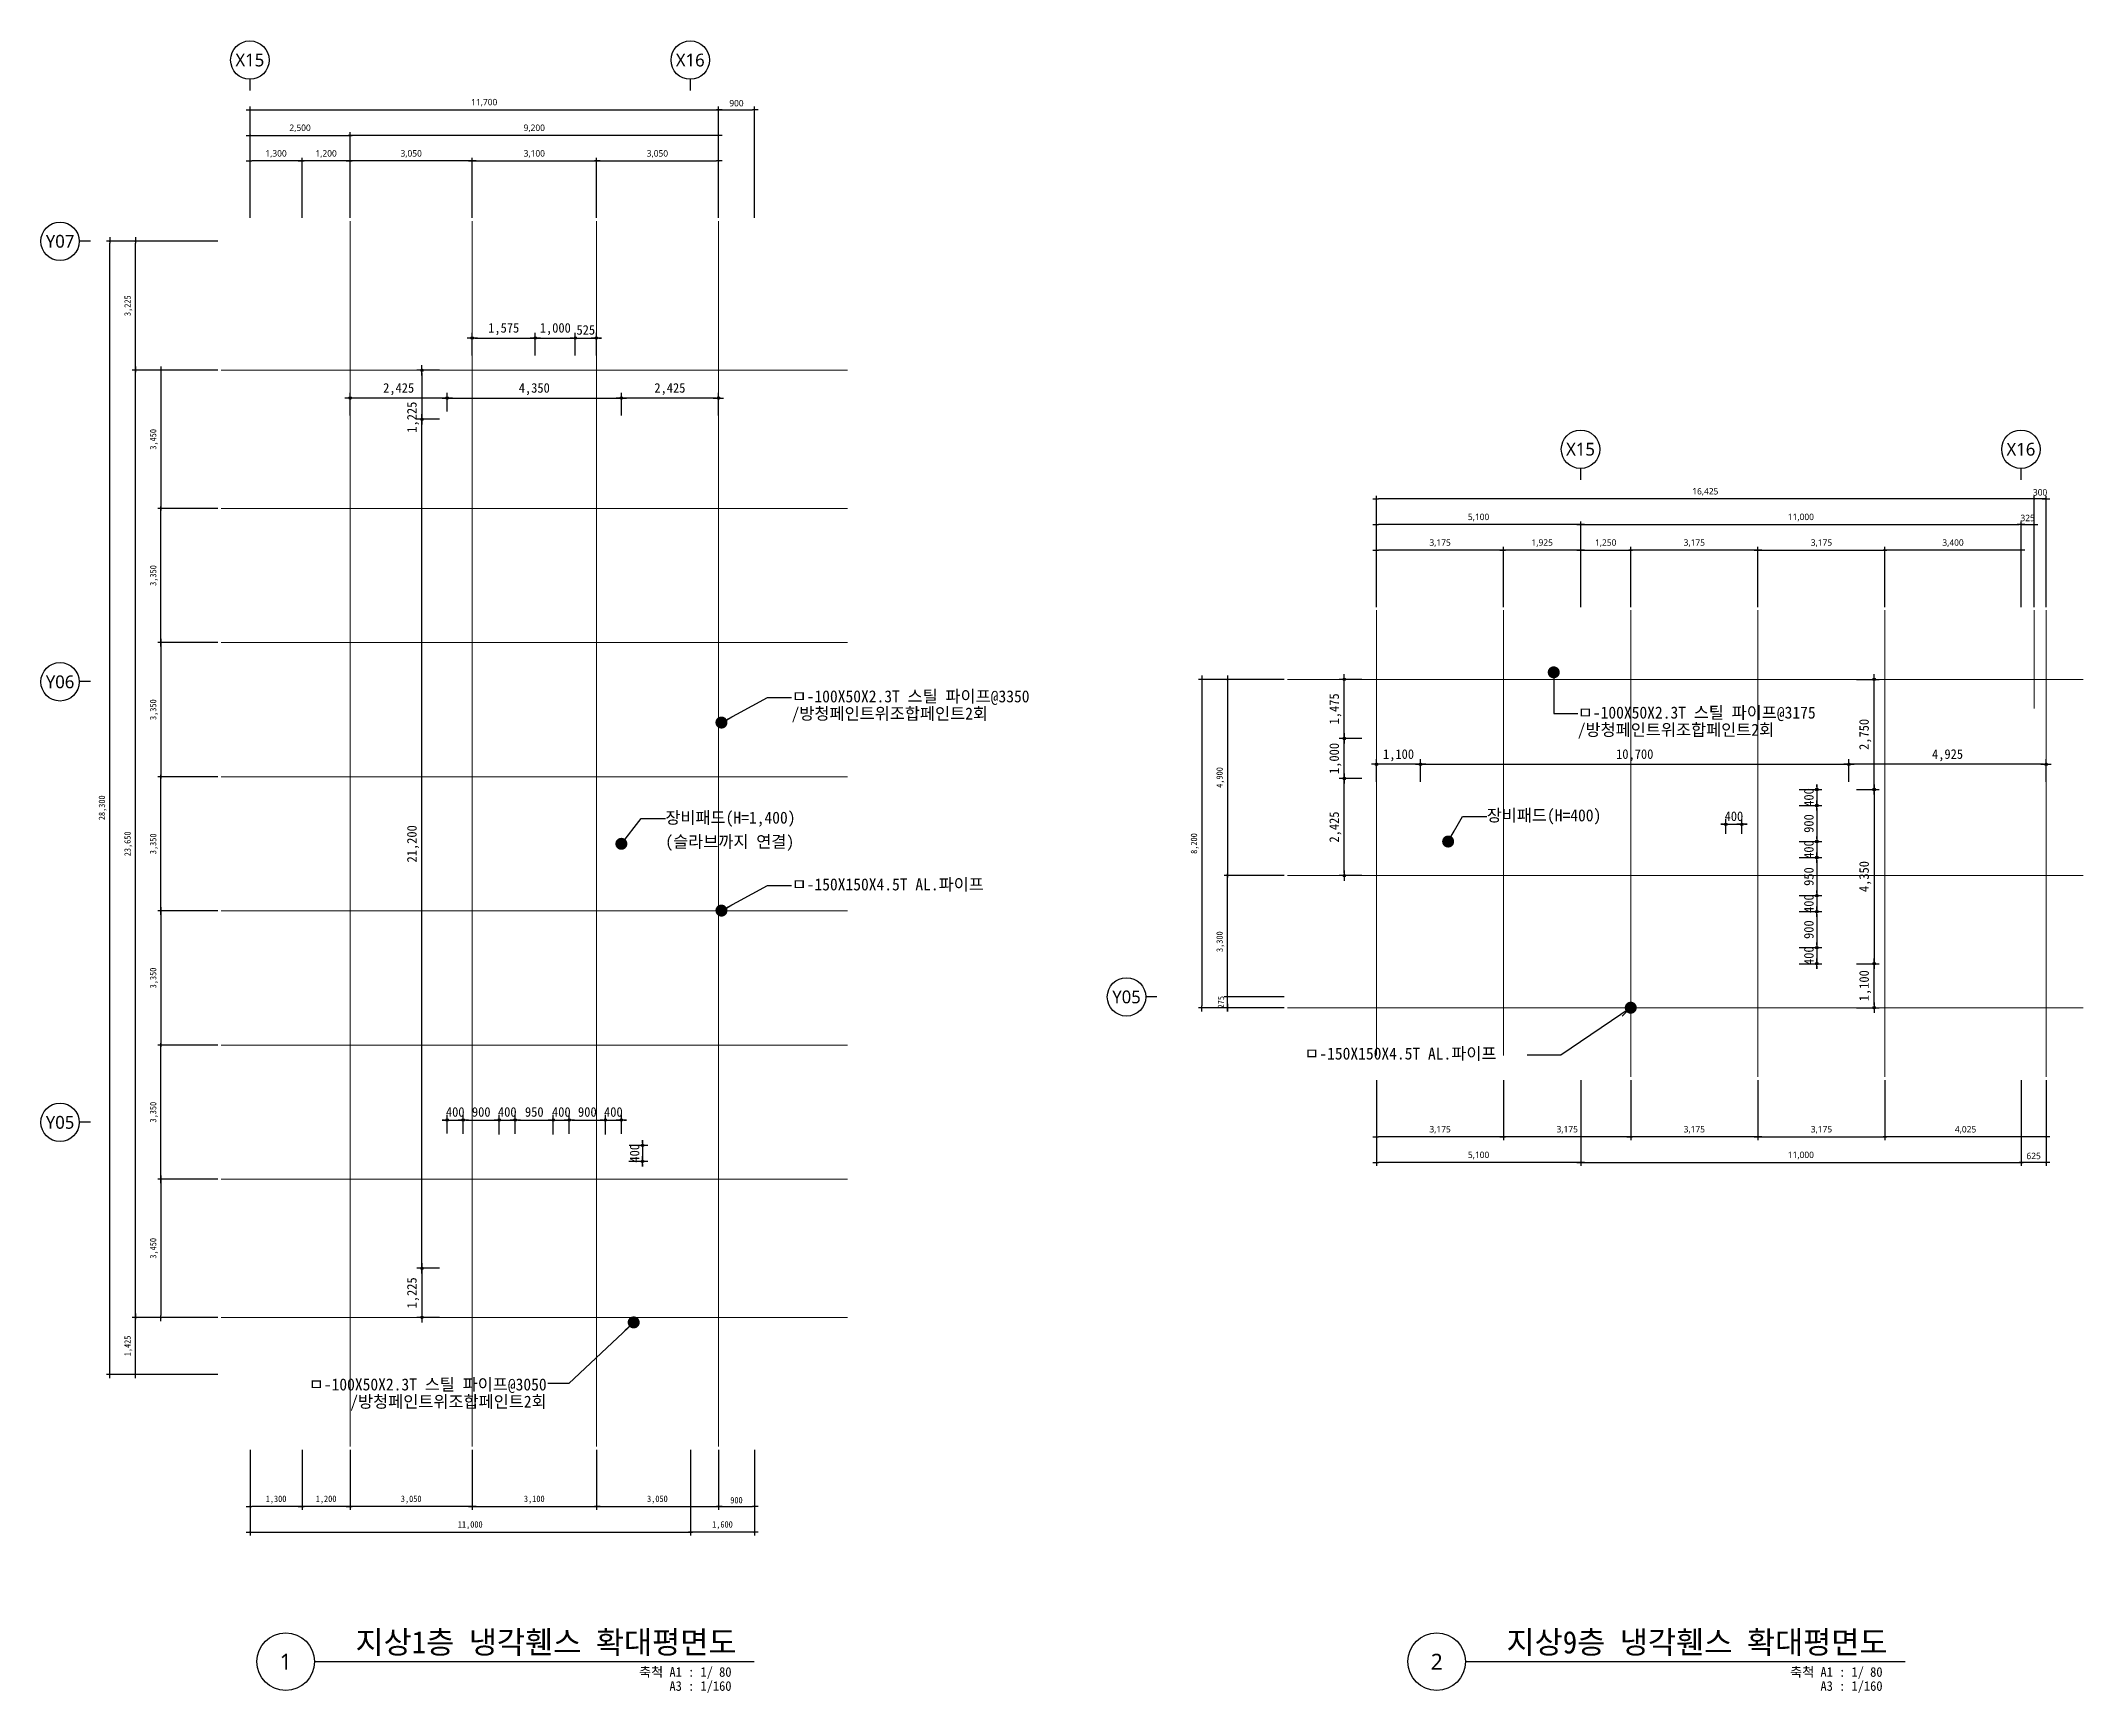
# Model space of a CAD drawing. Header units: inches. Extents: x 361167 to 440483, y 578 to 43803.
# Drawn here: x 361167 to 412179, y 2545 to 43803 of the extents above; entities that cross this region are included whole.
import ezdxf
from ezdxf.enums import TextEntityAlignment as Align

# ---------------------------------------------------------------- set-up
doc = ezdxf.new("R2010")
doc.units = ezdxf.units.IN
doc.header["$MEASUREMENT"] = 0
doc.linetypes.add('CEN', pattern=[62, 60, -1, 0, -1])
doc.layers.get('0').update_dxf_attribs({"linetype": 'CONTINUOUS'})
for name, color, linetype, lineweight in [('A-AXIS-BUBL', 7, 'CONTINUOUS', 25), ('A-CNTL', 1, 'CEN', 15), ('A-DIMS', 7, 'CONTINUOUS', 25), ('A-XXXX-SYMB', 7, 'CONTINUOUS', 25), ('A-XXXX-TXT1', 3, 'CONTINUOUS', 25), ('A-XXXX-TXT2', 3, 'CONTINUOUS', 25)]:
    doc.layers.add(name, color=color, linetype=linetype, lineweight=lineweight)
for name, color, linetype in [('A-AXIS-NDIM', 7, 'CONTINUOUS'), ('dim', 7, 'CONTINUOUS'), ('T', 3, 'CONTINUOUS')]:
    doc.layers.add(name, color=color, linetype=linetype)
doc.styles.add('HY울릉도L', font='H2GTRE.TTF')
doc.styles.get("Standard").update_dxf_attribs({"font": ''})
doc.styles.add('돋움', font='')
doc.styles.add('돋움체', font='')
doc.styles.add('맑은고딕', font='malgun.ttf')
doc.styles.get('Standard').set_extended_font_data('DotumChe')
doc.styles.get('돋움').set_extended_font_data('DotumChe')
doc.styles.get('돋움체').set_extended_font_data('DotumChe')
doc.dimstyles.new('CDIM', dxfattribs={"dimtxt": 2, "dimasz": 0.6, "dimexe": 1, "dimexo": 1, "dimgap": 1, "dimtad": 1, "dimdec": 0, "dimrnd": 0.5, "dimzin": 0, "dimdsep": 32, "dimlunit": 6, "dimtxsty": 'HY울릉도L', "dimblk1": '_CIDOT', "dimblk2": '_CIDOT', "dimsah": 1, "dimcen": 4.5, "dimclrd": 2, "dimclre": 2, "dimclrt": 7, "dimadec": 0, "dimazin": 0, "dimtfac": 1, "dimtdec": 0, "dimtix": 1, "dimtmove": 2, "dimatfit": 1, "dimldrblk": '_CIDOT', "dimfxl": 1, "dimtolj": 1, "dimtzin": 0, "dimlwd": -1, "dimarcsym": 0})
doc.dimstyles.new('DIM-1', dxfattribs={"dimtxt": 2.5, "dimasz": 1, "dimexe": 2, "dimexo": 3, "dimgap": 1, "dimtad": 1, "dimdec": 0, "dimdsep": 46, "dimlunit": 6, "dimtxsty": 'Standard', "dimblk1": 'DIMDOT', "dimblk2": 'DIMDOT', "dimsah": 1, "dimcen": 2.5, "dimdle": 1.5, "dimclrt": 3, "dimadec": 0, "dimazin": 0, "dimtfac": 1, "dimtdec": 0, "dimtix": 1, "dimtmove": 2, "dimatfit": 3, "dimldrblk": 'DIMDOT', "dimfxl": 2, "dimtvp": 1, "dimtolj": 1, "dimtzin": 0, "dimarcsym": 0})

msp = doc.modelspace()

# ---------------------------------------------------------------- texts
at = {"layer": 'A-XXXX-TXT1', "style": '돋움체'}
for s, p in [('지상1층 냉각휀스 확대평면도', (378543.5, 3368.2)), ('지상9층 냉각휀스 확대평면도', (407293.5, 3368.2))]:
    msp.add_text(s, height=560, dxfattribs=at).set_placement(p, align=Align.BOTTOM_RIGHT)
at = {"layer": 'A-XXXX-TXT1', "style": '맑은고딕'}
for s, p in [('1', (367283.3, 3332)), ('2', (396033.3, 3332))]:
    msp.add_text(s, height=400, dxfattribs=at).set_placement(p, align=Align.MIDDLE)
at = {"layer": 'A-XXXX-TXT1', "style": '돋움체'}
for s, p in [('축척 A1 : 1/ 80', (378418.9, 3194.2)), ('축척 A1 : 1/ 80', (407168.9, 3194.2)), ('A3 : 1/160', (378418.9, 2843.9)), ('A3 : 1/160', (407168.9, 2843.9))]:
    msp.add_text(s, height=240, dxfattribs=at).set_placement(p, align=Align.TOP_RIGHT)
at = {"layer": 'A-XXXX-TXT2', "ltscale": 0.2, "style": '맑은고딕'}
for s, p in [('X15', (366387.2, 43322.8)), ('X16', (377387.2, 43322.8)), ('Y07', (361646.9, 38798.1)), ('X15', (399624.7, 33605)), ('X16', (410624.7, 33605)), ('Y06', (361646.9, 27798.1)), ('Y05', (388284.4, 19930.3)), ('Y05', (361646.9, 16798.1))]:
    msp.add_text(s, height=320, dxfattribs=at).set_placement(p, align=Align.MIDDLE)
at = {"layer": 'T', "style": '돋움'}
for s, p in [('ㅁ-100X50X2.3T 스틸 파이프@3350', (379919.1, 27435.4)), ('/방청페인트위조합페인트2회', (379919.1, 27005.8)), ('ㅁ-100X50X2.3T 스틸 파이프@3175', (399555.9, 27030.5)), ('/방청페인트위조합페인트2회', (399555.9, 26600.8)), ('장비패드(H=1,400)', (376765.7, 24407.1)), ('장비패드(H=400)', (397280.8, 24464.3)), ('(슬라브까지 연결)', (376765.7, 23807.1)), ('ㅁ-150X150X4.5T AL.파이프', (379919.1, 22739.8)), ('ㅁ-150X150X4.5T AL.파이프', (392724.1, 18516.2))]:
    msp.add_text(s, height=300, dxfattribs=at).set_placement(p, align=Align.MIDDLE_LEFT)
for s, p in [('ㅁ-100X50X2.3T 스틸 파이프@3050', (373800.7, 10254.1)), ('/방청페인트위조합페인트2회', (373800.7, 9824.4))]:
    msp.add_text(s, height=300, dxfattribs=at).set_placement(p, align=Align.MIDDLE_RIGHT)

# ---------------------------------------------------------------- blocks, each defined once
blk = doc.blocks.new('_CIDOT')
at = {"color": 0, "linetype": 'ByBlock'}
blk.add_line((2, 0), (-1, 0), dxfattribs=at)
at = {"color": 0, "linetype": 'ByBlock', "const_width": 0.5}
blk.add_lwpolyline([(-0.25, 0, 1), (0.25, 0, 1)], format="xyb", close=True, dxfattribs=at)
blk = doc.blocks.new('*D5')
at = {"layer": 'A-DIMS', "lineweight": -2, "transparency": 16777216}
for p, q in [((365587, 11928), (363447, 11928)), ((365587, 10503), (363447, 10503))]:
    blk.add_line(p, q, dxfattribs=at)
at = {"layer": 'A-DIMS', "transparency": 16777216}
blk.add_line((363527, 10551), (363527, 11880), dxfattribs=at)
at = {"layer": 'A-DIMS', "transparency": 16777216, "xscale": 48, "yscale": 48, "zscale": 48}
for p, rotation in [((363527, 11928), 90), ((363527, 10503), 270)]:
    blk.add_blockref('_CIDOT', p, dxfattribs=dict(at, rotation=rotation))
at = {"layer": 'A-DIMS', "color": 3, "transparency": 16777216, "insert": (363352, 11215), "char_height": 160, "attachment_point": 5, "rotation": 90, "style": '돋움체'}
blk.add_mtext('\\A1;1,425', dxfattribs=at)
blk = doc.blocks.new('*D6')
at = {"layer": 'A-DIMS', "lineweight": -2, "transparency": 16777216}
for p, q in [((366392, 8623), (366392, 6483)), ((377392, 8623), (377392, 6483))]:
    blk.add_line(p, q, dxfattribs=at)
at = {"layer": 'A-DIMS', "transparency": 16777216}
blk.add_line((366440, 6563), (377344, 6563), dxfattribs=at)
at = {"layer": 'A-DIMS', "transparency": 16777216, "xscale": 48, "yscale": 48, "zscale": 48, "rotation": 180}
blk.add_blockref('_CIDOT', (366392, 6563), dxfattribs=at)
at = {"layer": 'A-DIMS', "transparency": 16777216, "xscale": 48, "yscale": 48, "zscale": 48}
blk.add_blockref('_CIDOT', (377392, 6563), dxfattribs=at)
at = {"layer": 'A-DIMS', "color": 3, "transparency": 16777216, "insert": (371892, 6738), "char_height": 160, "attachment_point": 5, "style": '돋움체'}
blk.add_mtext('\\A1;11,000', dxfattribs=at)
blk = doc.blocks.new('*D7')
at = {"layer": 'A-DIMS', "lineweight": -2, "transparency": 16777216}
for p, q in [((368892, 8623), (368892, 7123)), ((371942, 8623), (371942, 7123))]:
    blk.add_line(p, q, dxfattribs=at)
at = {"layer": 'A-DIMS', "transparency": 16777216}
blk.add_line((371894, 7203), (368940, 7203), dxfattribs=at)
at = {"layer": 'A-DIMS', "transparency": 16777216, "xscale": 48, "yscale": 48, "zscale": 48, "rotation": 180}
blk.add_blockref('_CIDOT', (368892, 7203), dxfattribs=at)
at = {"layer": 'A-DIMS', "transparency": 16777216, "xscale": 48, "yscale": 48, "zscale": 48}
blk.add_blockref('_CIDOT', (371942, 7203), dxfattribs=at)
at = {"layer": 'A-DIMS', "color": 3, "transparency": 16777216, "insert": (370417, 7378), "char_height": 160, "attachment_point": 5, "style": '돋움체'}
blk.add_mtext('\\A1;3,050', dxfattribs=at)
blk = doc.blocks.new('*D8')
at = {"layer": 'A-DIMS', "lineweight": -2, "transparency": 16777216}
for p, q in [((377392, 8623), (377392, 6483)), ((378992, 8623), (378992, 6483))]:
    blk.add_line(p, q, dxfattribs=at)
at = {"layer": 'A-DIMS', "transparency": 16777216}
blk.add_line((378944, 6563), (377440, 6563), dxfattribs=at)
at = {"layer": 'A-DIMS', "transparency": 16777216, "xscale": 48, "yscale": 48, "zscale": 48, "rotation": 180}
blk.add_blockref('_CIDOT', (377392, 6563), dxfattribs=at)
at = {"layer": 'A-DIMS', "transparency": 16777216, "xscale": 48, "yscale": 48, "zscale": 48}
blk.add_blockref('_CIDOT', (378992, 6563), dxfattribs=at)
at = {"layer": 'A-DIMS', "color": 3, "transparency": 16777216, "insert": (378192, 6738), "char_height": 160, "attachment_point": 5, "style": '돋움체'}
blk.add_mtext('\\A1;1,600', dxfattribs=at)
blk = doc.blocks.new('*D9')
at = {"layer": 'A-DIMS', "lineweight": -2, "transparency": 16777216}
for p, q in [((371942, 8623), (371942, 7123)), ((375042, 8623), (375042, 7123))]:
    blk.add_line(p, q, dxfattribs=at)
at = {"layer": 'A-DIMS', "transparency": 16777216}
blk.add_line((371990, 7203), (374994, 7203), dxfattribs=at)
at = {"layer": 'A-DIMS', "transparency": 16777216, "xscale": 48, "yscale": 48, "zscale": 48, "rotation": 180}
blk.add_blockref('_CIDOT', (371942, 7203), dxfattribs=at)
at = {"layer": 'A-DIMS', "transparency": 16777216, "xscale": 48, "yscale": 48, "zscale": 48}
blk.add_blockref('_CIDOT', (375042, 7203), dxfattribs=at)
at = {"layer": 'A-DIMS', "color": 3, "transparency": 16777216, "insert": (373492, 7378), "char_height": 160, "attachment_point": 5, "style": '돋움체'}
blk.add_mtext('\\A1;3,100', dxfattribs=at)
blk = doc.blocks.new('*D10')
at = {"layer": 'A-DIMS', "lineweight": -2, "transparency": 16777216}
for p, q in [((375042, 8623), (375042, 7123)), ((378092, 8623), (378092, 7123))]:
    blk.add_line(p, q, dxfattribs=at)
at = {"layer": 'A-DIMS', "transparency": 16777216}
blk.add_line((375090, 7203), (378044, 7203), dxfattribs=at)
at = {"layer": 'A-DIMS', "transparency": 16777216, "xscale": 48, "yscale": 48, "zscale": 48, "rotation": 180}
blk.add_blockref('_CIDOT', (375042, 7203), dxfattribs=at)
at = {"layer": 'A-DIMS', "transparency": 16777216, "xscale": 48, "yscale": 48, "zscale": 48}
blk.add_blockref('_CIDOT', (378092, 7203), dxfattribs=at)
at = {"layer": 'A-DIMS', "color": 3, "transparency": 16777216, "insert": (376567, 7378), "char_height": 160, "attachment_point": 5, "style": '돋움체'}
blk.add_mtext('\\A1;3,050', dxfattribs=at)
blk = doc.blocks.new('*D11')
at = {"layer": 'A-DIMS', "lineweight": -2, "transparency": 16777216}
for p, q in [((378092, 8623), (378092, 7123)), ((378992, 8623), (378992, 7123))]:
    blk.add_line(p, q, dxfattribs=at)
at = {"layer": 'A-DIMS', "transparency": 16777216}
blk.add_line((378140, 7203), (378944, 7203), dxfattribs=at)
at = {"layer": 'A-DIMS', "transparency": 16777216, "xscale": 48, "yscale": 48, "zscale": 48, "rotation": 180}
blk.add_blockref('_CIDOT', (378092, 7203), dxfattribs=at)
at = {"layer": 'A-DIMS', "transparency": 16777216, "xscale": 48, "yscale": 48, "zscale": 48}
blk.add_blockref('_CIDOT', (378992, 7203), dxfattribs=at)
at = {"layer": 'A-DIMS', "color": 3, "transparency": 16777216, "insert": (378542, 7363), "char_height": 160, "attachment_point": 5, "style": '돋움체'}
blk.add_mtext('\\A1;900', dxfattribs=at)
blk = doc.blocks.new('*D12')
at = {"layer": 'A-DIMS', "lineweight": -2, "transparency": 16777216}
for p, q in [((367692, 8623), (367692, 7123)), ((368892, 8623), (368892, 7123))]:
    blk.add_line(p, q, dxfattribs=at)
at = {"layer": 'A-DIMS', "transparency": 16777216}
blk.add_line((368844, 7203), (367740, 7203), dxfattribs=at)
at = {"layer": 'A-DIMS', "transparency": 16777216, "xscale": 48, "yscale": 48, "zscale": 48, "rotation": 180}
blk.add_blockref('_CIDOT', (367692, 7203), dxfattribs=at)
at = {"layer": 'A-DIMS', "transparency": 16777216, "xscale": 48, "yscale": 48, "zscale": 48}
blk.add_blockref('_CIDOT', (368892, 7203), dxfattribs=at)
at = {"layer": 'A-DIMS', "color": 3, "transparency": 16777216, "insert": (368292, 7378), "char_height": 160, "attachment_point": 5, "style": '돋움체'}
blk.add_mtext('\\A1;1,200', dxfattribs=at)
blk = doc.blocks.new('*D13')
at = {"layer": 'A-DIMS', "lineweight": -2, "transparency": 16777216}
for p, q in [((366392, 8623), (366392, 7123)), ((367692, 8623), (367692, 7123))]:
    blk.add_line(p, q, dxfattribs=at)
at = {"layer": 'A-DIMS', "transparency": 16777216}
blk.add_line((367644, 7203), (366440, 7203), dxfattribs=at)
at = {"layer": 'A-DIMS', "transparency": 16777216, "xscale": 48, "yscale": 48, "zscale": 48, "rotation": 180}
blk.add_blockref('_CIDOT', (366392, 7203), dxfattribs=at)
at = {"layer": 'A-DIMS', "transparency": 16777216, "xscale": 48, "yscale": 48, "zscale": 48}
blk.add_blockref('_CIDOT', (367692, 7203), dxfattribs=at)
at = {"layer": 'A-DIMS', "color": 3, "transparency": 16777216, "insert": (367042, 7378), "char_height": 160, "attachment_point": 5, "style": '돋움체'}
blk.add_mtext('\\A1;1,300', dxfattribs=at)
blk = doc.blocks.new('*D14')
at = {"layer": 'A-DIMS', "lineweight": -2, "transparency": 16777216}
for p, q in [((365587, 15378), (364087, 15378)), ((365587, 11928), (364087, 11928))]:
    blk.add_line(p, q, dxfattribs=at)
at = {"layer": 'A-DIMS', "transparency": 16777216}
blk.add_line((364167, 15330), (364167, 11976), dxfattribs=at)
at = {"layer": 'A-DIMS', "transparency": 16777216, "xscale": 48, "yscale": 48, "zscale": 48}
for p, rotation in [((364167, 15378), 90), ((364167, 11928), 270)]:
    blk.add_blockref('_CIDOT', p, dxfattribs=dict(at, rotation=rotation))
at = {"layer": 'A-DIMS', "color": 3, "transparency": 16777216, "insert": (363992, 13653), "char_height": 160, "attachment_point": 5, "rotation": 90, "style": '돋움체'}
blk.add_mtext('\\A1;3,450', dxfattribs=at)
blk = doc.blocks.new('*D15')
at = {"layer": 'A-DIMS', "lineweight": -2, "transparency": 16777216}
for p, q in [((365587, 18728), (364087, 18728)), ((365587, 15378), (364087, 15378))]:
    blk.add_line(p, q, dxfattribs=at)
at = {"layer": 'A-DIMS', "transparency": 16777216}
blk.add_line((364167, 15426), (364167, 18680), dxfattribs=at)
at = {"layer": 'A-DIMS', "transparency": 16777216, "xscale": 48, "yscale": 48, "zscale": 48}
for p, rotation in [((364167, 18728), 90), ((364167, 15378), 270)]:
    blk.add_blockref('_CIDOT', p, dxfattribs=dict(at, rotation=rotation))
at = {"layer": 'A-DIMS', "color": 3, "transparency": 16777216, "insert": (363992, 17053), "char_height": 160, "attachment_point": 5, "rotation": 90, "style": '돋움체'}
blk.add_mtext('\\A1;3,350', dxfattribs=at)
blk = doc.blocks.new('*D16')
at = {"layer": 'A-DIMS', "lineweight": -2, "transparency": 16777216}
for p, q in [((365587, 22078), (364087, 22078)), ((365587, 18728), (364087, 18728))]:
    blk.add_line(p, q, dxfattribs=at)
at = {"layer": 'A-DIMS', "transparency": 16777216}
blk.add_line((364167, 22030), (364167, 18776), dxfattribs=at)
at = {"layer": 'A-DIMS', "transparency": 16777216, "xscale": 48, "yscale": 48, "zscale": 48}
for p, rotation in [((364167, 22078), 90), ((364167, 18728), 270)]:
    blk.add_blockref('_CIDOT', p, dxfattribs=dict(at, rotation=rotation))
at = {"layer": 'A-DIMS', "color": 3, "transparency": 16777216, "insert": (363992, 20403), "char_height": 160, "attachment_point": 5, "rotation": 90, "style": '돋움체'}
blk.add_mtext('\\A1;3,350', dxfattribs=at)
blk = doc.blocks.new('*D17')
at = {"layer": 'A-DIMS', "lineweight": -2, "transparency": 16777216}
for p, q in [((365587, 28778), (364087, 28778)), ((365587, 25428), (364087, 25428))]:
    blk.add_line(p, q, dxfattribs=at)
at = {"layer": 'A-DIMS', "transparency": 16777216}
blk.add_line((364167, 28730), (364167, 25476), dxfattribs=at)
at = {"layer": 'A-DIMS', "transparency": 16777216, "xscale": 48, "yscale": 48, "zscale": 48}
for p, rotation in [((364167, 28778), 90), ((364167, 25428), 270)]:
    blk.add_blockref('_CIDOT', p, dxfattribs=dict(at, rotation=rotation))
at = {"layer": 'A-DIMS', "color": 3, "transparency": 16777216, "insert": (363992, 27103), "char_height": 160, "attachment_point": 5, "rotation": 90, "style": '돋움체'}
blk.add_mtext('\\A1;3,350', dxfattribs=at)
blk = doc.blocks.new('*D18')
at = {"layer": 'A-DIMS', "lineweight": -2, "transparency": 16777216}
for p, q in [((365587, 25428), (364087, 25428)), ((365587, 22078), (364087, 22078))]:
    blk.add_line(p, q, dxfattribs=at)
at = {"layer": 'A-DIMS', "transparency": 16777216}
blk.add_line((364167, 22126), (364167, 25380), dxfattribs=at)
at = {"layer": 'A-DIMS', "transparency": 16777216, "xscale": 48, "yscale": 48, "zscale": 48}
for p, rotation in [((364167, 25428), 90), ((364167, 22078), 270)]:
    blk.add_blockref('_CIDOT', p, dxfattribs=dict(at, rotation=rotation))
at = {"layer": 'A-DIMS', "color": 3, "transparency": 16777216, "insert": (363992, 23753), "char_height": 160, "attachment_point": 5, "rotation": 90, "style": '돋움체'}
blk.add_mtext('\\A1;3,350', dxfattribs=at)
blk = doc.blocks.new('*D19')
at = {"layer": 'A-DIMS', "lineweight": -2, "transparency": 16777216}
for p, q in [((365587, 32128), (364087, 32128)), ((365587, 28778), (364087, 28778))]:
    blk.add_line(p, q, dxfattribs=at)
at = {"layer": 'A-DIMS', "transparency": 16777216}
blk.add_line((364167, 28826), (364167, 32080), dxfattribs=at)
at = {"layer": 'A-DIMS', "transparency": 16777216, "xscale": 48, "yscale": 48, "zscale": 48}
for p, rotation in [((364167, 32128), 90), ((364167, 28778), 270)]:
    blk.add_blockref('_CIDOT', p, dxfattribs=dict(at, rotation=rotation))
at = {"layer": 'A-DIMS', "color": 3, "transparency": 16777216, "insert": (363992, 30453), "char_height": 160, "attachment_point": 5, "rotation": 90, "style": '돋움체'}
blk.add_mtext('\\A1;3,350', dxfattribs=at)
blk = doc.blocks.new('*D20')
at = {"layer": 'A-DIMS', "lineweight": -2, "transparency": 16777216}
for p, q in [((365587, 35578), (364087, 35578)), ((365587, 32128), (364087, 32128))]:
    blk.add_line(p, q, dxfattribs=at)
at = {"layer": 'A-DIMS', "transparency": 16777216}
blk.add_line((364167, 35530), (364167, 32176), dxfattribs=at)
at = {"layer": 'A-DIMS', "transparency": 16777216, "xscale": 48, "yscale": 48, "zscale": 48}
for p, rotation in [((364167, 35578), 90), ((364167, 32128), 270)]:
    blk.add_blockref('_CIDOT', p, dxfattribs=dict(at, rotation=rotation))
at = {"layer": 'A-DIMS', "color": 3, "transparency": 16777216, "insert": (363992, 33853), "char_height": 160, "attachment_point": 5, "rotation": 90, "style": '돋움체'}
blk.add_mtext('\\A1;3,450', dxfattribs=at)
blk = doc.blocks.new('*D21')
at = {"layer": 'A-DIMS', "lineweight": -2, "transparency": 16777216}
for p, q in [((365587, 38803), (362807, 38803)), ((365587, 10503), (362807, 10503))]:
    blk.add_line(p, q, dxfattribs=at)
at = {"layer": 'A-DIMS', "transparency": 16777216}
blk.add_line((362887, 10551), (362887, 38755), dxfattribs=at)
at = {"layer": 'A-DIMS', "transparency": 16777216, "xscale": 48, "yscale": 48, "zscale": 48}
for p, rotation in [((362887, 38803), 90), ((362887, 10503), 270)]:
    blk.add_blockref('_CIDOT', p, dxfattribs=dict(at, rotation=rotation))
at = {"layer": 'A-DIMS', "color": 3, "transparency": 16777216, "insert": (362712, 24653), "char_height": 160, "attachment_point": 5, "rotation": 90, "style": '돋움체'}
blk.add_mtext('\\A1;28,300', dxfattribs=at)
blk = doc.blocks.new('*D22')
at = {"layer": 'A-DIMS', "lineweight": -2, "transparency": 16777216}
for p, q in [((366392, 39383), (366392, 41523)), ((368892, 39383), (368892, 41523))]:
    blk.add_line(p, q, dxfattribs=at)
at = {"layer": 'A-DIMS', "transparency": 16777216}
blk.add_line((366440, 41443), (368844, 41443), dxfattribs=at)
at = {"layer": 'A-DIMS', "transparency": 16777216, "xscale": 48, "yscale": 48, "zscale": 48, "rotation": 180}
blk.add_blockref('_CIDOT', (366392, 41443), dxfattribs=at)
at = {"layer": 'A-DIMS', "transparency": 16777216, "xscale": 48, "yscale": 48, "zscale": 48}
blk.add_blockref('_CIDOT', (368892, 41443), dxfattribs=at)
at = {"layer": 'A-DIMS', "color": 3, "transparency": 16777216, "insert": (367642, 41619), "char_height": 160, "attachment_point": 5, "style": '맑은고딕'}
blk.add_mtext('\\A1;2,500', dxfattribs=at)
blk = doc.blocks.new('*D23')
at = {"layer": 'A-DIMS', "lineweight": -2, "transparency": 16777216}
for p, q in [((368892, 39383), (368892, 40883)), ((371942, 39383), (371942, 40883))]:
    blk.add_line(p, q, dxfattribs=at)
at = {"layer": 'A-DIMS', "transparency": 16777216}
blk.add_line((371894, 40803), (368940, 40803), dxfattribs=at)
at = {"layer": 'A-DIMS', "transparency": 16777216, "xscale": 48, "yscale": 48, "zscale": 48, "rotation": 180}
blk.add_blockref('_CIDOT', (368892, 40803), dxfattribs=at)
at = {"layer": 'A-DIMS', "transparency": 16777216, "xscale": 48, "yscale": 48, "zscale": 48}
blk.add_blockref('_CIDOT', (371942, 40803), dxfattribs=at)
at = {"layer": 'A-DIMS', "color": 3, "transparency": 16777216, "insert": (370417, 40979), "char_height": 160, "attachment_point": 5, "style": '맑은고딕'}
blk.add_mtext('\\A1;3,050', dxfattribs=at)
blk = doc.blocks.new('*D24')
at = {"layer": 'A-DIMS', "lineweight": -2, "transparency": 16777216}
for p, q in [((368892, 39383), (368892, 41523)), ((378092, 39383), (378092, 41523))]:
    blk.add_line(p, q, dxfattribs=at)
at = {"layer": 'A-DIMS', "transparency": 16777216}
blk.add_line((378044, 41443), (368940, 41443), dxfattribs=at)
at = {"layer": 'A-DIMS', "transparency": 16777216, "xscale": 48, "yscale": 48, "zscale": 48, "rotation": 180}
blk.add_blockref('_CIDOT', (368892, 41443), dxfattribs=at)
at = {"layer": 'A-DIMS', "transparency": 16777216, "xscale": 48, "yscale": 48, "zscale": 48}
blk.add_blockref('_CIDOT', (378092, 41443), dxfattribs=at)
at = {"layer": 'A-DIMS', "color": 3, "transparency": 16777216, "insert": (373492, 41619), "char_height": 160, "attachment_point": 5, "style": '맑은고딕'}
blk.add_mtext('\\A1;9,200', dxfattribs=at)
blk = doc.blocks.new('*D25')
at = {"layer": 'A-DIMS', "lineweight": -2, "transparency": 16777216}
for p, q in [((371942, 39383), (371942, 40883)), ((375042, 39383), (375042, 40883))]:
    blk.add_line(p, q, dxfattribs=at)
at = {"layer": 'A-DIMS', "transparency": 16777216}
blk.add_line((371990, 40803), (374994, 40803), dxfattribs=at)
at = {"layer": 'A-DIMS', "transparency": 16777216, "xscale": 48, "yscale": 48, "zscale": 48, "rotation": 180}
blk.add_blockref('_CIDOT', (371942, 40803), dxfattribs=at)
at = {"layer": 'A-DIMS', "transparency": 16777216, "xscale": 48, "yscale": 48, "zscale": 48}
blk.add_blockref('_CIDOT', (375042, 40803), dxfattribs=at)
at = {"layer": 'A-DIMS', "color": 3, "transparency": 16777216, "insert": (373492, 40979), "char_height": 160, "attachment_point": 5, "style": '맑은고딕'}
blk.add_mtext('\\A1;3,100', dxfattribs=at)
blk = doc.blocks.new('*D26')
at = {"layer": 'A-DIMS', "lineweight": -2, "transparency": 16777216}
for p, q in [((375042, 39383), (375042, 40883)), ((378092, 39383), (378092, 40883))]:
    blk.add_line(p, q, dxfattribs=at)
at = {"layer": 'A-DIMS', "transparency": 16777216}
blk.add_line((375090, 40803), (378044, 40803), dxfattribs=at)
at = {"layer": 'A-DIMS', "transparency": 16777216, "xscale": 48, "yscale": 48, "zscale": 48, "rotation": 180}
blk.add_blockref('_CIDOT', (375042, 40803), dxfattribs=at)
at = {"layer": 'A-DIMS', "transparency": 16777216, "xscale": 48, "yscale": 48, "zscale": 48}
blk.add_blockref('_CIDOT', (378092, 40803), dxfattribs=at)
at = {"layer": 'A-DIMS', "color": 3, "transparency": 16777216, "insert": (376567, 40979), "char_height": 160, "attachment_point": 5, "style": '맑은고딕'}
blk.add_mtext('\\A1;3,050', dxfattribs=at)
blk = doc.blocks.new('*D27')
at = {"layer": 'A-DIMS', "lineweight": -2, "transparency": 16777216}
for p, q in [((378092, 39383), (378092, 42163)), ((378992, 39383), (378992, 42163))]:
    blk.add_line(p, q, dxfattribs=at)
at = {"layer": 'A-DIMS', "transparency": 16777216}
blk.add_line((378140, 42083), (378944, 42083), dxfattribs=at)
at = {"layer": 'A-DIMS', "transparency": 16777216, "xscale": 48, "yscale": 48, "zscale": 48, "rotation": 180}
blk.add_blockref('_CIDOT', (378092, 42083), dxfattribs=at)
at = {"layer": 'A-DIMS', "transparency": 16777216, "xscale": 48, "yscale": 48, "zscale": 48}
blk.add_blockref('_CIDOT', (378992, 42083), dxfattribs=at)
at = {"layer": 'A-DIMS', "color": 3, "transparency": 16777216, "insert": (378542, 42245), "char_height": 160, "attachment_point": 5, "style": '맑은고딕'}
blk.add_mtext('\\A1;900', dxfattribs=at)
blk = doc.blocks.new('*D28')
at = {"layer": 'A-DIMS', "lineweight": -2, "transparency": 16777216}
for p, q in [((367692, 39383), (367692, 40883)), ((368892, 39383), (368892, 40883))]:
    blk.add_line(p, q, dxfattribs=at)
at = {"layer": 'A-DIMS', "transparency": 16777216}
blk.add_line((368844, 40803), (367740, 40803), dxfattribs=at)
at = {"layer": 'A-DIMS', "transparency": 16777216, "xscale": 48, "yscale": 48, "zscale": 48, "rotation": 180}
blk.add_blockref('_CIDOT', (367692, 40803), dxfattribs=at)
at = {"layer": 'A-DIMS', "transparency": 16777216, "xscale": 48, "yscale": 48, "zscale": 48}
blk.add_blockref('_CIDOT', (368892, 40803), dxfattribs=at)
at = {"layer": 'A-DIMS', "color": 3, "transparency": 16777216, "insert": (368292, 40979), "char_height": 160, "attachment_point": 5, "style": '맑은고딕'}
blk.add_mtext('\\A1;1,200', dxfattribs=at)
blk = doc.blocks.new('*D29')
at = {"layer": 'A-DIMS', "lineweight": -2, "transparency": 16777216}
for p, q in [((366392, 39383), (366392, 40883)), ((367692, 39383), (367692, 40883))]:
    blk.add_line(p, q, dxfattribs=at)
at = {"layer": 'A-DIMS', "transparency": 16777216}
blk.add_line((367644, 40803), (366440, 40803), dxfattribs=at)
at = {"layer": 'A-DIMS', "transparency": 16777216, "xscale": 48, "yscale": 48, "zscale": 48, "rotation": 180}
blk.add_blockref('_CIDOT', (366392, 40803), dxfattribs=at)
at = {"layer": 'A-DIMS', "transparency": 16777216, "xscale": 48, "yscale": 48, "zscale": 48}
blk.add_blockref('_CIDOT', (367692, 40803), dxfattribs=at)
at = {"layer": 'A-DIMS', "color": 3, "transparency": 16777216, "insert": (367042, 40979), "char_height": 160, "attachment_point": 5, "style": '맑은고딕'}
blk.add_mtext('\\A1;1,300', dxfattribs=at)
blk = doc.blocks.new('*D30')
at = {"layer": 'A-DIMS', "lineweight": -2, "transparency": 16777216}
for p, q in [((399629, 29665), (399629, 31805)), ((410629, 29665), (410629, 31805))]:
    blk.add_line(p, q, dxfattribs=at)
at = {"layer": 'A-DIMS', "transparency": 16777216}
blk.add_line((399677, 31725), (410581, 31725), dxfattribs=at)
at = {"layer": 'A-DIMS', "transparency": 16777216, "xscale": 48, "yscale": 48, "zscale": 48, "rotation": 180}
blk.add_blockref('_CIDOT', (399629, 31725), dxfattribs=at)
at = {"layer": 'A-DIMS', "transparency": 16777216, "xscale": 48, "yscale": 48, "zscale": 48}
blk.add_blockref('_CIDOT', (410629, 31725), dxfattribs=at)
at = {"layer": 'A-DIMS', "color": 3, "transparency": 16777216, "insert": (405129, 31902), "char_height": 160, "attachment_point": 5, "style": '맑은고딕'}
blk.add_mtext('\\A1;11,000', dxfattribs=at)
blk = doc.blocks.new('*D31')
at = {"layer": 'A-DIMS', "lineweight": -2, "transparency": 16777216}
for p, q in [((400879, 29665), (400879, 31165)), ((404054, 29665), (404054, 31165))]:
    blk.add_line(p, q, dxfattribs=at)
at = {"layer": 'A-DIMS', "transparency": 16777216}
blk.add_line((404006, 31085), (400927, 31085), dxfattribs=at)
at = {"layer": 'A-DIMS', "transparency": 16777216, "xscale": 48, "yscale": 48, "zscale": 48, "rotation": 180}
blk.add_blockref('_CIDOT', (400879, 31085), dxfattribs=at)
at = {"layer": 'A-DIMS', "transparency": 16777216, "xscale": 48, "yscale": 48, "zscale": 48}
blk.add_blockref('_CIDOT', (404054, 31085), dxfattribs=at)
at = {"layer": 'A-DIMS', "color": 3, "transparency": 16777216, "insert": (402467, 31262), "char_height": 160, "attachment_point": 5, "style": '맑은고딕'}
blk.add_mtext('\\A1;3,175', dxfattribs=at)
blk = doc.blocks.new('*D32')
at = {"layer": 'A-DIMS', "transparency": 16777216}
for p, q in [((410906, 32365), (410858, 32365)), ((411254, 32365), (410954, 32365)), ((411302, 32365), (411350, 32365))]:
    blk.add_line(p, q, dxfattribs=at)
at = {"layer": 'A-DIMS', "lineweight": -2, "transparency": 16777216}
for p, q in [((410954, 29665), (410954, 32445)), ((411254, 29665), (411254, 32445))]:
    blk.add_line(p, q, dxfattribs=at)
at = {"layer": 'A-DIMS', "transparency": 16777216, "xscale": 48, "yscale": 48, "zscale": 48}
blk.add_blockref('_CIDOT', (410954, 32365), dxfattribs=at)
at = {"layer": 'A-DIMS', "transparency": 16777216, "xscale": 48, "yscale": 48, "zscale": 48, "rotation": 180}
blk.add_blockref('_CIDOT', (411254, 32365), dxfattribs=at)
at = {"layer": 'A-DIMS', "color": 3, "transparency": 16777216, "insert": (411104, 32528), "char_height": 160, "attachment_point": 5, "style": '맑은고딕'}
blk.add_mtext('\\A1;300', dxfattribs=at)
blk = doc.blocks.new('*D33')
at = {"layer": 'A-DIMS', "lineweight": -2, "transparency": 16777216}
for p, q in [((404054, 29665), (404054, 31165)), ((407229, 29665), (407229, 31165))]:
    blk.add_line(p, q, dxfattribs=at)
at = {"layer": 'A-DIMS', "transparency": 16777216}
blk.add_line((404102, 31085), (407181, 31085), dxfattribs=at)
at = {"layer": 'A-DIMS', "transparency": 16777216, "xscale": 48, "yscale": 48, "zscale": 48, "rotation": 180}
blk.add_blockref('_CIDOT', (404054, 31085), dxfattribs=at)
at = {"layer": 'A-DIMS', "transparency": 16777216, "xscale": 48, "yscale": 48, "zscale": 48}
blk.add_blockref('_CIDOT', (407229, 31085), dxfattribs=at)
at = {"layer": 'A-DIMS', "color": 3, "transparency": 16777216, "insert": (405642, 31262), "char_height": 160, "attachment_point": 5, "style": '맑은고딕'}
blk.add_mtext('\\A1;3,175', dxfattribs=at)
blk = doc.blocks.new('*D34')
at = {"layer": 'A-DIMS', "transparency": 16777216}
for p, q in [((410581, 31725), (410533, 31725)), ((410629, 31725), (410954, 31725)), ((411002, 31725), (411050, 31725))]:
    blk.add_line(p, q, dxfattribs=at)
at = {"layer": 'A-DIMS', "lineweight": -2, "transparency": 16777216}
for p, q in [((410629, 29665), (410629, 31805)), ((410954, 29665), (410954, 31805))]:
    blk.add_line(p, q, dxfattribs=at)
at = {"layer": 'A-DIMS', "transparency": 16777216, "xscale": 48, "yscale": 48, "zscale": 48}
blk.add_blockref('_CIDOT', (410629, 31725), dxfattribs=at)
at = {"layer": 'A-DIMS', "transparency": 16777216, "xscale": 48, "yscale": 48, "zscale": 48, "rotation": 180}
blk.add_blockref('_CIDOT', (410954, 31725), dxfattribs=at)
at = {"layer": 'A-DIMS', "color": 3, "transparency": 16777216, "insert": (410792, 31888), "char_height": 160, "attachment_point": 5, "style": '맑은고딕'}
blk.add_mtext('\\A1;325', dxfattribs=at)
blk = doc.blocks.new('*D35')
at = {"layer": 'A-DIMS', "lineweight": -2, "transparency": 16777216}
for p, q in [((397704, 29665), (397704, 31165)), ((399629, 29665), (399629, 31165))]:
    blk.add_line(p, q, dxfattribs=at)
at = {"layer": 'A-DIMS', "transparency": 16777216}
blk.add_line((399581, 31085), (397752, 31085), dxfattribs=at)
at = {"layer": 'A-DIMS', "transparency": 16777216, "xscale": 48, "yscale": 48, "zscale": 48, "rotation": 180}
blk.add_blockref('_CIDOT', (397704, 31085), dxfattribs=at)
at = {"layer": 'A-DIMS', "transparency": 16777216, "xscale": 48, "yscale": 48, "zscale": 48}
blk.add_blockref('_CIDOT', (399629, 31085), dxfattribs=at)
at = {"layer": 'A-DIMS', "color": 3, "transparency": 16777216, "insert": (398667, 31262), "char_height": 160, "attachment_point": 5, "style": '맑은고딕'}
blk.add_mtext('\\A1;1,925', dxfattribs=at)
blk = doc.blocks.new('*D36')
at = {"layer": 'A-DIMS', "lineweight": -2, "transparency": 16777216}
for p, q in [((394529, 29665), (394529, 31165)), ((397704, 29665), (397704, 31165))]:
    blk.add_line(p, q, dxfattribs=at)
at = {"layer": 'A-DIMS', "transparency": 16777216}
blk.add_line((397656, 31085), (394577, 31085), dxfattribs=at)
at = {"layer": 'A-DIMS', "transparency": 16777216, "xscale": 48, "yscale": 48, "zscale": 48, "rotation": 180}
blk.add_blockref('_CIDOT', (394529, 31085), dxfattribs=at)
at = {"layer": 'A-DIMS', "transparency": 16777216, "xscale": 48, "yscale": 48, "zscale": 48}
blk.add_blockref('_CIDOT', (397704, 31085), dxfattribs=at)
at = {"layer": 'A-DIMS', "color": 3, "transparency": 16777216, "insert": (396117, 31262), "char_height": 160, "attachment_point": 5, "style": '맑은고딕'}
blk.add_mtext('\\A1;3,175', dxfattribs=at)
blk = doc.blocks.new('*D37')
at = {"layer": 'A-DIMS', "lineweight": -2, "transparency": 16777216}
for p, q in [((407229, 29665), (407229, 31165)), ((410629, 29665), (410629, 31165))]:
    blk.add_line(p, q, dxfattribs=at)
at = {"layer": 'A-DIMS', "transparency": 16777216}
blk.add_line((410581, 31085), (407277, 31085), dxfattribs=at)
at = {"layer": 'A-DIMS', "transparency": 16777216, "xscale": 48, "yscale": 48, "zscale": 48, "rotation": 180}
blk.add_blockref('_CIDOT', (407229, 31085), dxfattribs=at)
at = {"layer": 'A-DIMS', "transparency": 16777216, "xscale": 48, "yscale": 48, "zscale": 48}
blk.add_blockref('_CIDOT', (410629, 31085), dxfattribs=at)
at = {"layer": 'A-DIMS', "color": 3, "transparency": 16777216, "insert": (408929, 31261), "char_height": 160, "attachment_point": 5, "style": '맑은고딕'}
blk.add_mtext('\\A1;3,400', dxfattribs=at)
blk = doc.blocks.new('*D38')
at = {"layer": 'A-DIMS', "lineweight": -2, "transparency": 16777216}
for p, q in [((394529, 29665), (394529, 31805)), ((399629, 29665), (399629, 31805))]:
    blk.add_line(p, q, dxfattribs=at)
at = {"layer": 'A-DIMS', "transparency": 16777216}
blk.add_line((399581, 31725), (394577, 31725), dxfattribs=at)
at = {"layer": 'A-DIMS', "transparency": 16777216, "xscale": 48, "yscale": 48, "zscale": 48, "rotation": 180}
blk.add_blockref('_CIDOT', (394529, 31725), dxfattribs=at)
at = {"layer": 'A-DIMS', "transparency": 16777216, "xscale": 48, "yscale": 48, "zscale": 48}
blk.add_blockref('_CIDOT', (399629, 31725), dxfattribs=at)
at = {"layer": 'A-DIMS', "color": 3, "transparency": 16777216, "insert": (397079, 31902), "char_height": 160, "attachment_point": 5, "style": '맑은고딕'}
blk.add_mtext('\\A1;5,100', dxfattribs=at)
blk = doc.blocks.new('*D43')
at = {"layer": 'A-DIMS', "lineweight": -2, "transparency": 16777216}
for p, q in [((399629, 17855), (399629, 15715)), ((410629, 17855), (410629, 15715))]:
    blk.add_line(p, q, dxfattribs=at)
at = {"layer": 'A-DIMS', "transparency": 16777216}
blk.add_line((399677, 15795), (410581, 15795), dxfattribs=at)
at = {"layer": 'A-DIMS', "transparency": 16777216, "xscale": 48, "yscale": 48, "zscale": 48, "rotation": 180}
blk.add_blockref('_CIDOT', (399629, 15795), dxfattribs=at)
at = {"layer": 'A-DIMS', "transparency": 16777216, "xscale": 48, "yscale": 48, "zscale": 48}
blk.add_blockref('_CIDOT', (410629, 15795), dxfattribs=at)
at = {"layer": 'A-DIMS', "color": 3, "transparency": 16777216, "insert": (405129, 15972), "char_height": 160, "attachment_point": 5, "style": '맑은고딕'}
blk.add_mtext('\\A1;11,000', dxfattribs=at)
blk = doc.blocks.new('*D44')
at = {"layer": 'A-DIMS', "lineweight": -2, "transparency": 16777216}
for p, q in [((400879, 17855), (400879, 16355)), ((404054, 17855), (404054, 16355))]:
    blk.add_line(p, q, dxfattribs=at)
at = {"layer": 'A-DIMS', "transparency": 16777216}
blk.add_line((404006, 16435), (400927, 16435), dxfattribs=at)
at = {"layer": 'A-DIMS', "transparency": 16777216, "xscale": 48, "yscale": 48, "zscale": 48, "rotation": 180}
blk.add_blockref('_CIDOT', (400879, 16435), dxfattribs=at)
at = {"layer": 'A-DIMS', "transparency": 16777216, "xscale": 48, "yscale": 48, "zscale": 48}
blk.add_blockref('_CIDOT', (404054, 16435), dxfattribs=at)
at = {"layer": 'A-DIMS', "color": 3, "transparency": 16777216, "insert": (402467, 16612), "char_height": 160, "attachment_point": 5, "style": '맑은고딕'}
blk.add_mtext('\\A1;3,175', dxfattribs=at)
blk = doc.blocks.new('*D45')
at = {"layer": 'A-DIMS', "lineweight": -2, "transparency": 16777216}
for p, q in [((410629, 17855), (410629, 15715)), ((411254, 17855), (411254, 15715))]:
    blk.add_line(p, q, dxfattribs=at)
at = {"layer": 'A-DIMS', "transparency": 16777216}
blk.add_line((411206, 15795), (410677, 15795), dxfattribs=at)
at = {"layer": 'A-DIMS', "transparency": 16777216, "xscale": 48, "yscale": 48, "zscale": 48, "rotation": 180}
blk.add_blockref('_CIDOT', (410629, 15795), dxfattribs=at)
at = {"layer": 'A-DIMS', "transparency": 16777216, "xscale": 48, "yscale": 48, "zscale": 48}
blk.add_blockref('_CIDOT', (411254, 15795), dxfattribs=at)
at = {"layer": 'A-DIMS', "color": 3, "transparency": 16777216, "insert": (410942, 15958), "char_height": 160, "attachment_point": 5, "style": '맑은고딕'}
blk.add_mtext('\\A1;625', dxfattribs=at)
blk = doc.blocks.new('*D46')
at = {"layer": 'A-DIMS', "lineweight": -2, "transparency": 16777216}
for p, q in [((404054, 17855), (404054, 16355)), ((407229, 17855), (407229, 16355))]:
    blk.add_line(p, q, dxfattribs=at)
at = {"layer": 'A-DIMS', "transparency": 16777216}
blk.add_line((404102, 16435), (407181, 16435), dxfattribs=at)
at = {"layer": 'A-DIMS', "transparency": 16777216, "xscale": 48, "yscale": 48, "zscale": 48, "rotation": 180}
blk.add_blockref('_CIDOT', (404054, 16435), dxfattribs=at)
at = {"layer": 'A-DIMS', "transparency": 16777216, "xscale": 48, "yscale": 48, "zscale": 48}
blk.add_blockref('_CIDOT', (407229, 16435), dxfattribs=at)
at = {"layer": 'A-DIMS', "color": 3, "transparency": 16777216, "insert": (405642, 16612), "char_height": 160, "attachment_point": 5, "style": '맑은고딕'}
blk.add_mtext('\\A1;3,175', dxfattribs=at)
blk = doc.blocks.new('*D39')
at = {"layer": 'A-DIMS', "lineweight": -2, "transparency": 16777216}
for p, q in [((397704, 17855), (397704, 16355)), ((400879, 17855), (400879, 16355))]:
    blk.add_line(p, q, dxfattribs=at)
at = {"layer": 'A-DIMS', "transparency": 16777216}
blk.add_line((400831, 16435), (397752, 16435), dxfattribs=at)
at = {"layer": 'A-DIMS', "transparency": 16777216, "xscale": 48, "yscale": 48, "zscale": 48, "rotation": 180}
blk.add_blockref('_CIDOT', (397704, 16435), dxfattribs=at)
at = {"layer": 'A-DIMS', "transparency": 16777216, "xscale": 48, "yscale": 48, "zscale": 48}
blk.add_blockref('_CIDOT', (400879, 16435), dxfattribs=at)
at = {"layer": 'A-DIMS', "color": 3, "transparency": 16777216, "insert": (399292, 16612), "char_height": 160, "attachment_point": 5, "style": '맑은고딕'}
blk.add_mtext('\\A1;3,175', dxfattribs=at)
blk = doc.blocks.new('*D40')
at = {"layer": 'A-DIMS', "lineweight": -2, "transparency": 16777216}
for p, q in [((394529, 17855), (394529, 16355)), ((397704, 17855), (397704, 16355))]:
    blk.add_line(p, q, dxfattribs=at)
at = {"layer": 'A-DIMS', "transparency": 16777216}
blk.add_line((397656, 16435), (394577, 16435), dxfattribs=at)
at = {"layer": 'A-DIMS', "transparency": 16777216, "xscale": 48, "yscale": 48, "zscale": 48, "rotation": 180}
blk.add_blockref('_CIDOT', (394529, 16435), dxfattribs=at)
at = {"layer": 'A-DIMS', "transparency": 16777216, "xscale": 48, "yscale": 48, "zscale": 48}
blk.add_blockref('_CIDOT', (397704, 16435), dxfattribs=at)
at = {"layer": 'A-DIMS', "color": 3, "transparency": 16777216, "insert": (396117, 16612), "char_height": 160, "attachment_point": 5, "style": '맑은고딕'}
blk.add_mtext('\\A1;3,175', dxfattribs=at)
blk = doc.blocks.new('*D41')
at = {"layer": 'A-DIMS', "lineweight": -2, "transparency": 16777216}
for p, q in [((407229, 17855), (407229, 16355)), ((411254, 17855), (411254, 16355))]:
    blk.add_line(p, q, dxfattribs=at)
at = {"layer": 'A-DIMS', "transparency": 16777216}
blk.add_line((411206, 16435), (407277, 16435), dxfattribs=at)
at = {"layer": 'A-DIMS', "transparency": 16777216, "xscale": 48, "yscale": 48, "zscale": 48, "rotation": 180}
blk.add_blockref('_CIDOT', (407229, 16435), dxfattribs=at)
at = {"layer": 'A-DIMS', "transparency": 16777216, "xscale": 48, "yscale": 48, "zscale": 48}
blk.add_blockref('_CIDOT', (411254, 16435), dxfattribs=at)
at = {"layer": 'A-DIMS', "color": 3, "transparency": 16777216, "insert": (409242, 16611), "char_height": 160, "attachment_point": 5, "style": '맑은고딕'}
blk.add_mtext('\\A1;4,025', dxfattribs=at)
blk = doc.blocks.new('*D42')
at = {"layer": 'A-DIMS', "lineweight": -2, "transparency": 16777216}
for p, q in [((394529, 17855), (394529, 15715)), ((399629, 17855), (399629, 15715))]:
    blk.add_line(p, q, dxfattribs=at)
at = {"layer": 'A-DIMS', "transparency": 16777216}
blk.add_line((399581, 15795), (394577, 15795), dxfattribs=at)
at = {"layer": 'A-DIMS', "transparency": 16777216, "xscale": 48, "yscale": 48, "zscale": 48, "rotation": 180}
blk.add_blockref('_CIDOT', (394529, 15795), dxfattribs=at)
at = {"layer": 'A-DIMS', "transparency": 16777216, "xscale": 48, "yscale": 48, "zscale": 48}
blk.add_blockref('_CIDOT', (399629, 15795), dxfattribs=at)
at = {"layer": 'A-DIMS', "color": 3, "transparency": 16777216, "insert": (397079, 15972), "char_height": 160, "attachment_point": 5, "style": '맑은고딕'}
blk.add_mtext('\\A1;5,100', dxfattribs=at)
blk = doc.blocks.new('*D47')
at = {"layer": 'A-DIMS', "lineweight": -2, "transparency": 16777216}
for p, q in [((392224, 22959), (390724, 22959)), ((392224, 19660), (390724, 19660))]:
    blk.add_line(p, q, dxfattribs=at)
at = {"layer": 'A-DIMS', "transparency": 16777216}
blk.add_line((390804, 19708), (390804, 22911), dxfattribs=at)
at = {"layer": 'A-DIMS', "transparency": 16777216, "xscale": 48, "yscale": 48, "zscale": 48}
for p, rotation in [((390804, 22959), 90), ((390804, 19660), 270)]:
    blk.add_blockref('_CIDOT', p, dxfattribs=dict(at, rotation=rotation))
at = {"layer": 'A-DIMS', "color": 3, "transparency": 16777216, "insert": (390629, 21310), "char_height": 160, "attachment_point": 5, "rotation": 90, "style": '돋움체'}
blk.add_mtext('\\A1;3,300', dxfattribs=at)
blk = doc.blocks.new('*D48')
at = {"layer": 'A-DIMS', "lineweight": -2, "transparency": 16777216}
for p, q in [((392224, 19935), (390724, 19935)), ((392224, 19660), (390724, 19660))]:
    blk.add_line(p, q, dxfattribs=at)
at = {"layer": 'A-DIMS', "transparency": 16777216}
for p, q in [((390804, 19983), (390804, 20031)), ((390804, 19660), (390804, 19935)), ((390804, 19612), (390804, 19564))]:
    blk.add_line(p, q, dxfattribs=at)
at = {"layer": 'A-DIMS', "transparency": 16777216, "xscale": 48, "yscale": 48, "zscale": 48}
for p, rotation in [((390804, 19935), 270), ((390804, 19660), 90)]:
    blk.add_blockref('_CIDOT', p, dxfattribs=dict(at, rotation=rotation))
at = {"layer": 'A-DIMS', "color": 3, "transparency": 16777216, "insert": (390644, 19798), "char_height": 160, "attachment_point": 5, "rotation": 90, "style": '돋움체'}
blk.add_mtext('\\A1;275', dxfattribs=at)
blk = doc.blocks.new('*D49')
at = {"layer": 'A-DIMS', "lineweight": -2, "transparency": 16777216}
for p, q in [((392224, 27859), (390724, 27859)), ((392224, 22959), (390724, 22959))]:
    blk.add_line(p, q, dxfattribs=at)
at = {"layer": 'A-DIMS', "transparency": 16777216}
blk.add_line((390804, 27811), (390804, 23007), dxfattribs=at)
at = {"layer": 'A-DIMS', "transparency": 16777216, "xscale": 48, "yscale": 48, "zscale": 48}
for p, rotation in [((390804, 27859), 90), ((390804, 22959), 270)]:
    blk.add_blockref('_CIDOT', p, dxfattribs=dict(at, rotation=rotation))
at = {"layer": 'A-DIMS', "color": 3, "transparency": 16777216, "insert": (390629, 25409), "char_height": 160, "attachment_point": 5, "rotation": 90, "style": '돋움체'}
blk.add_mtext('\\A1;4,900', dxfattribs=at)
blk = doc.blocks.new('_Dot')
at = {"color": 0, "linetype": 'ByBlock', "lineweight": -2}
blk.add_line((-0.5, 0), (-1, 0), dxfattribs=at)
at = {"color": 0, "linetype": 'ByBlock', "lineweight": -2, "const_width": 0.5}
blk.add_lwpolyline([(-0.25, 0, 1), (0.25, 0, 1)], format="xyb", close=True, dxfattribs=at)
blk = doc.blocks.new('*D190')
at = {"layer": 'A-DIMS', "lineweight": -2, "transparency": 16777216}
for p, q in [((365587, 38803), (363447, 38803)), ((365587, 35578), (363447, 35578))]:
    blk.add_line(p, q, dxfattribs=at)
at = {"layer": 'A-DIMS', "transparency": 16777216}
blk.add_line((363527, 35626), (363527, 38755), dxfattribs=at)
at = {"layer": 'A-DIMS', "transparency": 16777216, "xscale": 48, "yscale": 48, "zscale": 48}
for p, rotation in [((363527, 38803), 90), ((363527, 35578), 270)]:
    blk.add_blockref('_CIDOT', p, dxfattribs=dict(at, rotation=rotation))
at = {"layer": 'A-DIMS', "color": 3, "transparency": 16777216, "insert": (363352, 37190), "char_height": 160, "attachment_point": 5, "rotation": 90, "style": '돋움체'}
blk.add_mtext('\\A1;3,225', dxfattribs=at)
blk = doc.blocks.new('DIMDOT')
at = {"linetype": 'Continuous'}
blk.add_line((-2, 0), (2, 0), dxfattribs=at)
for radius in [0.5, 0.25]:
    blk.add_circle((0, 0), radius, dxfattribs=at)
blk = doc.blocks.new('*D191')
at = {"layer": 'A-AXIS-NDIM', "color": 0, "lineweight": -2, "transparency": 16777216}
for p, q in [((371942, 35945), (371942, 36511)), ((372006, 36383), (373453, 36383)), ((373517, 35945), (373517, 36511))]:
    blk.add_line(p, q, dxfattribs=at)
at = {"layer": 'A-AXIS-NDIM', "color": 0, "lineweight": -2, "transparency": 16777216, "xscale": 64, "yscale": 64, "zscale": 64, "rotation": 180}
blk.add_blockref('DIMDOT', (371942, 36383), dxfattribs=at)
at = {"layer": 'A-AXIS-NDIM', "color": 0, "lineweight": -2, "transparency": 16777216, "xscale": 64, "yscale": 64, "zscale": 64}
blk.add_blockref('DIMDOT', (373517, 36383), dxfattribs=at)
at = {"layer": 'A-AXIS-NDIM', "color": 3, "transparency": 16777216, "insert": (372729, 36606), "char_height": 240, "attachment_point": 5}
blk.add_mtext('\\A1;1,575', dxfattribs=at)
blk = doc.blocks.new('*D192')
at = {"layer": 'A-AXIS-NDIM', "color": 0, "lineweight": -2, "transparency": 16777216}
for p, q in [((373517, 35945), (373517, 36511)), ((373581, 36383), (374453, 36383)), ((374517, 35945), (374517, 36511))]:
    blk.add_line(p, q, dxfattribs=at)
at = {"layer": 'A-AXIS-NDIM', "color": 0, "lineweight": -2, "transparency": 16777216, "xscale": 64, "yscale": 64, "zscale": 64, "rotation": 180}
blk.add_blockref('DIMDOT', (373517, 36383), dxfattribs=at)
at = {"layer": 'A-AXIS-NDIM', "color": 0, "lineweight": -2, "transparency": 16777216, "xscale": 64, "yscale": 64, "zscale": 64}
blk.add_blockref('DIMDOT', (374517, 36383), dxfattribs=at)
at = {"layer": 'A-AXIS-NDIM', "color": 3, "transparency": 16777216, "insert": (374017, 36606), "char_height": 240, "attachment_point": 5}
blk.add_mtext('\\A1;1,000', dxfattribs=at)
blk = doc.blocks.new('*D193')
at = {"layer": 'A-AXIS-NDIM', "color": 0, "lineweight": -2, "transparency": 16777216}
for p, q in [((374453, 36383), (374389, 36383)), ((374517, 35945), (374517, 36511)), ((374517, 36383), (375042, 36383)), ((375042, 35945), (375042, 36511)), ((375106, 36383), (375170, 36383))]:
    blk.add_line(p, q, dxfattribs=at)
at = {"layer": 'A-AXIS-NDIM', "color": 0, "lineweight": -2, "transparency": 16777216, "xscale": 64, "yscale": 64, "zscale": 64}
blk.add_blockref('DIMDOT', (374517, 36383), dxfattribs=at)
at = {"layer": 'A-AXIS-NDIM', "color": 0, "lineweight": -2, "transparency": 16777216, "xscale": 64, "yscale": 64, "zscale": 64, "rotation": 180}
blk.add_blockref('DIMDOT', (375042, 36383), dxfattribs=at)
at = {"layer": 'A-AXIS-NDIM', "color": 3, "transparency": 16777216, "insert": (374779, 36583), "char_height": 240, "attachment_point": 5}
blk.add_mtext('\\A1;525', dxfattribs=at)
blk = doc.blocks.new('*D194')
at = {"layer": 'A-AXIS-NDIM', "color": 0, "lineweight": -2, "transparency": 16777216}
for p, q in [((394162, 25384), (393596, 25384)), ((393724, 23023), (393724, 25320)), ((394162, 22959), (393596, 22959))]:
    blk.add_line(p, q, dxfattribs=at)
at = {"layer": 'A-AXIS-NDIM', "color": 0, "lineweight": -2, "transparency": 16777216, "xscale": 64, "yscale": 64, "zscale": 64}
for p, rotation in [((393724, 25384), 90), ((393724, 22959), 270)]:
    blk.add_blockref('DIMDOT', p, dxfattribs=dict(at, rotation=rotation))
at = {"layer": 'A-AXIS-NDIM', "color": 3, "transparency": 16777216, "insert": (393502, 24172), "char_height": 240, "attachment_point": 5, "rotation": 90}
blk.add_mtext('\\A1;2,425', dxfattribs=at)
blk = doc.blocks.new('*D195')
at = {"layer": 'A-AXIS-NDIM', "color": 0, "lineweight": -2, "transparency": 16777216}
for p, q in [((394162, 26384), (393596, 26384)), ((393724, 25448), (393724, 26320)), ((394162, 25384), (393596, 25384))]:
    blk.add_line(p, q, dxfattribs=at)
at = {"layer": 'A-AXIS-NDIM', "color": 0, "lineweight": -2, "transparency": 16777216, "xscale": 64, "yscale": 64, "zscale": 64}
for p, rotation in [((393724, 26384), 90), ((393724, 25384), 270)]:
    blk.add_blockref('DIMDOT', p, dxfattribs=dict(at, rotation=rotation))
at = {"layer": 'A-AXIS-NDIM', "color": 3, "transparency": 16777216, "insert": (393502, 25884), "char_height": 240, "attachment_point": 5, "rotation": 90}
blk.add_mtext('\\A1;1,000', dxfattribs=at)
blk = doc.blocks.new('*D196')
at = {"layer": 'A-AXIS-NDIM', "color": 0, "lineweight": -2, "transparency": 16777216}
for p, q in [((394162, 27859), (393596, 27859)), ((393724, 26448), (393724, 27795)), ((394162, 26384), (393596, 26384))]:
    blk.add_line(p, q, dxfattribs=at)
at = {"layer": 'A-AXIS-NDIM', "color": 0, "lineweight": -2, "transparency": 16777216, "xscale": 64, "yscale": 64, "zscale": 64}
for p, rotation in [((393724, 27859), 90), ((393724, 26384), 270)]:
    blk.add_blockref('DIMDOT', p, dxfattribs=dict(at, rotation=rotation))
at = {"layer": 'A-AXIS-NDIM', "color": 3, "transparency": 16777216, "insert": (393502, 27122), "char_height": 240, "attachment_point": 5, "rotation": 90}
blk.add_mtext('\\A1;1,475', dxfattribs=at)
blk = doc.blocks.new('*D197')
at = {"layer": 'A-DIMS', "lineweight": -2, "transparency": 16777216}
for p, q in [((365587, 35578), (363447, 35578)), ((365587, 11928), (363447, 11928))]:
    blk.add_line(p, q, dxfattribs=at)
at = {"layer": 'A-DIMS', "transparency": 16777216}
blk.add_line((363527, 11976), (363527, 35530), dxfattribs=at)
at = {"layer": 'A-DIMS', "transparency": 16777216, "xscale": 48, "yscale": 48, "zscale": 48}
for p, rotation in [((363527, 35578), 90), ((363527, 11928), 270)]:
    blk.add_blockref('_CIDOT', p, dxfattribs=dict(at, rotation=rotation))
at = {"layer": 'A-DIMS', "color": 3, "transparency": 16777216, "insert": (363352, 23753), "char_height": 160, "attachment_point": 5, "rotation": 90, "style": '돋움체'}
blk.add_mtext('\\A1;23,650', dxfattribs=at)
blk = doc.blocks.new('*D198')
at = {"layer": 'A-DIMS', "lineweight": -2, "transparency": 16777216}
for p, q in [((366392, 39383), (366392, 42163)), ((378092, 39383), (378092, 42163))]:
    blk.add_line(p, q, dxfattribs=at)
at = {"layer": 'A-DIMS', "transparency": 16777216}
blk.add_line((366440, 42083), (378044, 42083), dxfattribs=at)
at = {"layer": 'A-DIMS', "transparency": 16777216, "xscale": 48, "yscale": 48, "zscale": 48, "rotation": 180}
blk.add_blockref('_CIDOT', (366392, 42083), dxfattribs=at)
at = {"layer": 'A-DIMS', "transparency": 16777216, "xscale": 48, "yscale": 48, "zscale": 48}
blk.add_blockref('_CIDOT', (378092, 42083), dxfattribs=at)
at = {"layer": 'A-DIMS', "color": 3, "transparency": 16777216, "insert": (372242, 42259), "char_height": 160, "attachment_point": 5, "style": '맑은고딕'}
blk.add_mtext('\\A1;11,700', dxfattribs=at)
blk = doc.blocks.new('*D199')
at = {"layer": 'A-AXIS-NDIM', "color": 0, "lineweight": -2, "transparency": 16777216}
for p, q in [((371317, 34545), (371317, 35011)), ((371381, 34883), (375603, 34883)), ((375667, 34445), (375667, 35011))]:
    blk.add_line(p, q, dxfattribs=at)
at = {"layer": 'A-AXIS-NDIM', "color": 0, "lineweight": -2, "transparency": 16777216, "xscale": 64, "yscale": 64, "zscale": 64, "rotation": 180}
blk.add_blockref('DIMDOT', (371317, 34883), dxfattribs=at)
at = {"layer": 'A-AXIS-NDIM', "color": 0, "lineweight": -2, "transparency": 16777216, "xscale": 64, "yscale": 64, "zscale": 64}
blk.add_blockref('DIMDOT', (375667, 34883), dxfattribs=at)
at = {"layer": 'A-AXIS-NDIM', "color": 3, "transparency": 16777216, "insert": (373492, 35106), "char_height": 240, "attachment_point": 5}
blk.add_mtext('\\A1;4,350', dxfattribs=at)
blk = doc.blocks.new('*D200')
at = {"layer": 'A-AXIS-NDIM', "color": 0, "lineweight": -2, "transparency": 16777216}
for p, q in [((375667, 34445), (375667, 35011)), ((378028, 34883), (375731, 34883)), ((378092, 34445), (378092, 35011))]:
    blk.add_line(p, q, dxfattribs=at)
at = {"layer": 'A-AXIS-NDIM', "color": 0, "lineweight": -2, "transparency": 16777216, "xscale": 64, "yscale": 64, "zscale": 64, "rotation": 180}
blk.add_blockref('DIMDOT', (375667, 34883), dxfattribs=at)
at = {"layer": 'A-AXIS-NDIM', "color": 0, "lineweight": -2, "transparency": 16777216, "xscale": 64, "yscale": 64, "zscale": 64}
blk.add_blockref('DIMDOT', (378092, 34883), dxfattribs=at)
at = {"layer": 'A-AXIS-NDIM', "color": 3, "transparency": 16777216, "insert": (376879, 35106), "char_height": 240, "attachment_point": 5}
blk.add_mtext('\\A1;2,425', dxfattribs=at)
blk = doc.blocks.new('*D201')
at = {"layer": 'A-AXIS-NDIM', "color": 0, "lineweight": -2, "transparency": 16777216}
for p, q in [((368892, 34445), (368892, 35011)), ((371253, 34883), (368956, 34883)), ((371317, 34545), (371317, 35011))]:
    blk.add_line(p, q, dxfattribs=at)
at = {"layer": 'A-AXIS-NDIM', "color": 0, "lineweight": -2, "transparency": 16777216, "xscale": 64, "yscale": 64, "zscale": 64, "rotation": 180}
blk.add_blockref('DIMDOT', (368892, 34883), dxfattribs=at)
at = {"layer": 'A-AXIS-NDIM', "color": 0, "lineweight": -2, "transparency": 16777216, "xscale": 64, "yscale": 64, "zscale": 64}
blk.add_blockref('DIMDOT', (371317, 34883), dxfattribs=at)
at = {"layer": 'A-AXIS-NDIM', "color": 3, "transparency": 16777216, "insert": (370104, 35106), "char_height": 240, "attachment_point": 5}
blk.add_mtext('\\A1;2,425', dxfattribs=at)
blk = doc.blocks.new('*D202')
at = {"layer": 'A-AXIS-NDIM', "color": 0, "lineweight": -2, "transparency": 16777216}
for p, q in [((371125, 34353), (370559, 34353)), ((370687, 13217), (370687, 34289)), ((371125, 13153), (370559, 13153))]:
    blk.add_line(p, q, dxfattribs=at)
at = {"layer": 'A-AXIS-NDIM', "color": 0, "lineweight": -2, "transparency": 16777216, "xscale": 64, "yscale": 64, "zscale": 64}
for p, rotation in [((370687, 34353), 90), ((370687, 13153), 270)]:
    blk.add_blockref('DIMDOT', p, dxfattribs=dict(at, rotation=rotation))
at = {"layer": 'A-AXIS-NDIM', "color": 3, "transparency": 16777216, "insert": (370464, 23753), "char_height": 240, "attachment_point": 5, "rotation": 90}
blk.add_mtext('\\A1;21,200', dxfattribs=at)
blk = doc.blocks.new('*D203')
at = {"layer": 'A-AXIS-NDIM', "color": 0, "lineweight": -2, "transparency": 16777216}
for p, q in [((371125, 35578), (370559, 35578)), ((370687, 35514), (370687, 34417)), ((371125, 34353), (370559, 34353))]:
    blk.add_line(p, q, dxfattribs=at)
at = {"layer": 'A-AXIS-NDIM', "color": 0, "lineweight": -2, "transparency": 16777216, "xscale": 64, "yscale": 64, "zscale": 64}
for p, rotation in [((370687, 35578), 90), ((370687, 34353), 270)]:
    blk.add_blockref('DIMDOT', p, dxfattribs=dict(at, rotation=rotation))
at = {"layer": 'A-AXIS-NDIM', "color": 3, "transparency": 16777216, "insert": (370464, 34406), "char_height": 240, "attachment_point": 5, "rotation": 90}
blk.add_mtext('\\A1;1,225', dxfattribs=at)
blk = doc.blocks.new('*D204')
at = {"layer": 'A-AXIS-NDIM', "color": 0, "lineweight": -2, "transparency": 16777216}
for p, q in [((371125, 13153), (370559, 13153)), ((370687, 13089), (370687, 11992)), ((371125, 11928), (370559, 11928))]:
    blk.add_line(p, q, dxfattribs=at)
at = {"layer": 'A-AXIS-NDIM', "color": 0, "lineweight": -2, "transparency": 16777216, "xscale": 64, "yscale": 64, "zscale": 64}
for p, rotation in [((370687, 13153), 90), ((370687, 11928), 270)]:
    blk.add_blockref('DIMDOT', p, dxfattribs=dict(at, rotation=rotation))
at = {"layer": 'A-AXIS-NDIM', "color": 3, "transparency": 16777216, "insert": (370464, 12540), "char_height": 240, "attachment_point": 5, "rotation": 90}
blk.add_mtext('\\A1;1,225', dxfattribs=at)
blk = doc.blocks.new('*D205')
at = {"layer": 'A-DIMS', "lineweight": -2, "transparency": 16777216}
for p, q in [((392224, 27859), (390084, 27859)), ((392224, 19660), (390084, 19660))]:
    blk.add_line(p, q, dxfattribs=at)
at = {"layer": 'A-DIMS', "transparency": 16777216}
blk.add_line((390164, 27811), (390164, 19708), dxfattribs=at)
at = {"layer": 'A-DIMS', "transparency": 16777216, "xscale": 48, "yscale": 48, "zscale": 48}
for p, rotation in [((390164, 27859), 90), ((390164, 19660), 270)]:
    blk.add_blockref('_CIDOT', p, dxfattribs=dict(at, rotation=rotation))
at = {"layer": 'A-DIMS', "color": 3, "transparency": 16777216, "insert": (389989, 23760), "char_height": 160, "attachment_point": 5, "rotation": 90, "style": '돋움체'}
blk.add_mtext('\\A1;8,200', dxfattribs=at)
blk = doc.blocks.new('*D206')
at = {"layer": 'A-DIMS', "lineweight": -2, "transparency": 16777216}
for p, q in [((394529, 29665), (394529, 32445)), ((410954, 29665), (410954, 32445))]:
    blk.add_line(p, q, dxfattribs=at)
at = {"layer": 'A-DIMS', "transparency": 16777216}
blk.add_line((410906, 32365), (394577, 32365), dxfattribs=at)
at = {"layer": 'A-DIMS', "transparency": 16777216, "xscale": 48, "yscale": 48, "zscale": 48, "rotation": 180}
blk.add_blockref('_CIDOT', (394529, 32365), dxfattribs=at)
at = {"layer": 'A-DIMS', "transparency": 16777216, "xscale": 48, "yscale": 48, "zscale": 48}
blk.add_blockref('_CIDOT', (410954, 32365), dxfattribs=at)
at = {"layer": 'A-DIMS', "color": 3, "transparency": 16777216, "insert": (402742, 32542), "char_height": 160, "attachment_point": 5, "style": '맑은고딕'}
blk.add_mtext('\\A1;16,425', dxfattribs=at)
blk = doc.blocks.new('*D207')
at = {"layer": 'A-DIMS', "lineweight": -2, "transparency": 16777216}
for p, q in [((399629, 29665), (399629, 31165)), ((400879, 29665), (400879, 31165))]:
    blk.add_line(p, q, dxfattribs=at)
at = {"layer": 'A-DIMS', "transparency": 16777216}
blk.add_line((399677, 31085), (400831, 31085), dxfattribs=at)
at = {"layer": 'A-DIMS', "transparency": 16777216, "xscale": 48, "yscale": 48, "zscale": 48, "rotation": 180}
blk.add_blockref('_CIDOT', (399629, 31085), dxfattribs=at)
at = {"layer": 'A-DIMS', "transparency": 16777216, "xscale": 48, "yscale": 48, "zscale": 48}
blk.add_blockref('_CIDOT', (400879, 31085), dxfattribs=at)
at = {"layer": 'A-DIMS', "color": 3, "transparency": 16777216, "insert": (400254, 31262), "char_height": 160, "attachment_point": 5, "style": '맑은고딕'}
blk.add_mtext('\\A1;1,250', dxfattribs=at)
blk = doc.blocks.new('*D209')
at = {"layer": 'A-AXIS-NDIM', "color": 0, "lineweight": -2, "transparency": 16777216}
for p, q in [((395629, 25302), (395629, 25868)), ((395693, 25740), (406265, 25740)), ((406329, 25302), (406329, 25868))]:
    blk.add_line(p, q, dxfattribs=at)
at = {"layer": 'A-AXIS-NDIM', "color": 0, "lineweight": -2, "transparency": 16777216, "xscale": 64, "yscale": 64, "zscale": 64, "rotation": 180}
blk.add_blockref('DIMDOT', (395629, 25740), dxfattribs=at)
at = {"layer": 'A-AXIS-NDIM', "color": 0, "lineweight": -2, "transparency": 16777216, "xscale": 64, "yscale": 64, "zscale": 64}
blk.add_blockref('DIMDOT', (406329, 25740), dxfattribs=at)
at = {"layer": 'A-AXIS-NDIM', "color": 3, "transparency": 16777216, "insert": (400979, 25963), "char_height": 240, "attachment_point": 5}
blk.add_mtext('\\A1;10,700', dxfattribs=at)
blk = doc.blocks.new('*D210')
at = {"layer": 'A-AXIS-NDIM', "color": 0, "lineweight": -2, "transparency": 16777216}
for p, q in [((406329, 25302), (406329, 25868)), ((411190, 25740), (406393, 25740)), ((411254, 25302), (411254, 25868))]:
    blk.add_line(p, q, dxfattribs=at)
at = {"layer": 'A-AXIS-NDIM', "color": 0, "lineweight": -2, "transparency": 16777216, "xscale": 64, "yscale": 64, "zscale": 64, "rotation": 180}
blk.add_blockref('DIMDOT', (406329, 25740), dxfattribs=at)
at = {"layer": 'A-AXIS-NDIM', "color": 0, "lineweight": -2, "transparency": 16777216, "xscale": 64, "yscale": 64, "zscale": 64}
blk.add_blockref('DIMDOT', (411254, 25740), dxfattribs=at)
at = {"layer": 'A-AXIS-NDIM', "color": 3, "transparency": 16777216, "insert": (408792, 25963), "char_height": 240, "attachment_point": 5}
blk.add_mtext('\\A1;4,925', dxfattribs=at)
blk = doc.blocks.new('*D208')
at = {"layer": 'A-AXIS-NDIM', "color": 0, "lineweight": -2, "transparency": 16777216}
for p, q in [((394529, 25302), (394529, 25868)), ((395565, 25740), (394593, 25740)), ((395629, 25302), (395629, 25868))]:
    blk.add_line(p, q, dxfattribs=at)
at = {"layer": 'A-AXIS-NDIM', "color": 0, "lineweight": -2, "transparency": 16777216, "xscale": 64, "yscale": 64, "zscale": 64, "rotation": 180}
blk.add_blockref('DIMDOT', (394529, 25740), dxfattribs=at)
at = {"layer": 'A-AXIS-NDIM', "color": 0, "lineweight": -2, "transparency": 16777216, "xscale": 64, "yscale": 64, "zscale": 64}
blk.add_blockref('DIMDOT', (395629, 25740), dxfattribs=at)
at = {"layer": 'A-AXIS-NDIM', "color": 3, "transparency": 16777216, "insert": (395079, 25963), "char_height": 240, "attachment_point": 5}
blk.add_mtext('\\A1;1,100', dxfattribs=at)
blk = doc.blocks.new('*D212')
at = {"layer": 'A-AXIS-NDIM', "color": 0, "lineweight": -2, "transparency": 16777216}
for p, q in [((406521, 25110), (407087, 25110)), ((406959, 25046), (406959, 20824)), ((406521, 20760), (407087, 20760))]:
    blk.add_line(p, q, dxfattribs=at)
at = {"layer": 'A-AXIS-NDIM', "color": 0, "lineweight": -2, "transparency": 16777216, "xscale": 64, "yscale": 64, "zscale": 64}
for p, rotation in [((406959, 25110), 90), ((406959, 20760), 270)]:
    blk.add_blockref('DIMDOT', p, dxfattribs=dict(at, rotation=rotation))
at = {"layer": 'A-AXIS-NDIM', "color": 3, "transparency": 16777216, "insert": (406737, 22935), "char_height": 240, "attachment_point": 5, "rotation": 90}
blk.add_mtext('\\A1;4,350', dxfattribs=at)
blk = doc.blocks.new('*D213')
at = {"layer": 'A-AXIS-NDIM', "color": 0, "lineweight": -2, "transparency": 16777216}
for p, q in [((406521, 20760), (407087, 20760)), ((406959, 19724), (406959, 20696)), ((406521, 19660), (407087, 19660))]:
    blk.add_line(p, q, dxfattribs=at)
at = {"layer": 'A-AXIS-NDIM', "color": 0, "lineweight": -2, "transparency": 16777216, "xscale": 64, "yscale": 64, "zscale": 64}
for p, rotation in [((406959, 20760), 90), ((406959, 19660), 270)]:
    blk.add_blockref('DIMDOT', p, dxfattribs=dict(at, rotation=rotation))
at = {"layer": 'A-AXIS-NDIM', "color": 3, "transparency": 16777216, "insert": (406737, 20210), "char_height": 240, "attachment_point": 5, "rotation": 90}
blk.add_mtext('\\A1;1,100', dxfattribs=at)
blk = doc.blocks.new('*D211')
at = {"layer": 'A-AXIS-NDIM', "color": 0, "lineweight": -2, "transparency": 16777216}
for p, q in [((406521, 27860), (407087, 27860)), ((406959, 25174), (406959, 27796)), ((406521, 25110), (407087, 25110))]:
    blk.add_line(p, q, dxfattribs=at)
at = {"layer": 'A-AXIS-NDIM', "color": 0, "lineweight": -2, "transparency": 16777216, "xscale": 64, "yscale": 64, "zscale": 64}
for p, rotation in [((406959, 27860), 90), ((406959, 25110), 270)]:
    blk.add_blockref('DIMDOT', p, dxfattribs=dict(at, rotation=rotation))
at = {"layer": 'A-AXIS-NDIM', "color": 3, "transparency": 16777216, "insert": (406737, 26485), "char_height": 240, "attachment_point": 5, "rotation": 90}
blk.add_mtext('\\A1;2,750', dxfattribs=at)
blk = doc.blocks.new('*D214')
at = {"layer": 'A-AXIS-NDIM', "color": 0, "lineweight": -2, "transparency": 16777216}
for p, q in [((405090, 25110), (405656, 25110)), ((405528, 25174), (405528, 25238)), ((405528, 25110), (405528, 24710)), ((405090, 24710), (405656, 24710)), ((405528, 24646), (405528, 24582))]:
    blk.add_line(p, q, dxfattribs=at)
at = {"layer": 'A-AXIS-NDIM', "color": 0, "lineweight": -2, "transparency": 16777216, "xscale": 64, "yscale": 64, "zscale": 64}
for p, rotation in [((405528, 25110), 270), ((405528, 24710), 90)]:
    blk.add_blockref('DIMDOT', p, dxfattribs=dict(at, rotation=rotation))
at = {"layer": 'A-AXIS-NDIM', "color": 3, "transparency": 16777216, "insert": (405328, 24910), "char_height": 240, "attachment_point": 5, "rotation": 90}
blk.add_mtext('\\A1;400', dxfattribs=at)
blk = doc.blocks.new('*D215')
at = {"layer": 'A-AXIS-NDIM', "color": 0, "lineweight": -2, "transparency": 16777216}
for p, q in [((405090, 24710), (405656, 24710)), ((405528, 24646), (405528, 23874)), ((405090, 23810), (405656, 23810))]:
    blk.add_line(p, q, dxfattribs=at)
at = {"layer": 'A-AXIS-NDIM', "color": 0, "lineweight": -2, "transparency": 16777216, "xscale": 64, "yscale": 64, "zscale": 64}
for p, rotation in [((405528, 24710), 90), ((405528, 23810), 270)]:
    blk.add_blockref('DIMDOT', p, dxfattribs=dict(at, rotation=rotation))
at = {"layer": 'A-AXIS-NDIM', "color": 3, "transparency": 16777216, "insert": (405328, 24260), "char_height": 240, "attachment_point": 5, "rotation": 90}
blk.add_mtext('\\A1;900', dxfattribs=at)
blk = doc.blocks.new('*D216')
at = {"layer": 'A-AXIS-NDIM', "color": 0, "lineweight": -2, "transparency": 16777216}
for p, q in [((405090, 23810), (405656, 23810)), ((405528, 23874), (405528, 23938)), ((405528, 23810), (405528, 23410)), ((405090, 23410), (405656, 23410)), ((405528, 23346), (405528, 23282))]:
    blk.add_line(p, q, dxfattribs=at)
at = {"layer": 'A-AXIS-NDIM', "color": 0, "lineweight": -2, "transparency": 16777216, "xscale": 64, "yscale": 64, "zscale": 64}
for p, rotation in [((405528, 23810), 270), ((405528, 23410), 90)]:
    blk.add_blockref('DIMDOT', p, dxfattribs=dict(at, rotation=rotation))
at = {"layer": 'A-AXIS-NDIM', "color": 3, "transparency": 16777216, "insert": (405328, 23610), "char_height": 240, "attachment_point": 5, "rotation": 90}
blk.add_mtext('\\A1;400', dxfattribs=at)
blk = doc.blocks.new('*D217')
at = {"layer": 'A-AXIS-NDIM', "color": 0, "lineweight": -2, "transparency": 16777216}
for p, q in [((405090, 22460), (405656, 22460)), ((405528, 22524), (405528, 22588)), ((405528, 22460), (405528, 22060)), ((405090, 22060), (405656, 22060)), ((405528, 21996), (405528, 21932))]:
    blk.add_line(p, q, dxfattribs=at)
at = {"layer": 'A-AXIS-NDIM', "color": 0, "lineweight": -2, "transparency": 16777216, "xscale": 64, "yscale": 64, "zscale": 64}
for p, rotation in [((405528, 22460), 270), ((405528, 22060), 90)]:
    blk.add_blockref('DIMDOT', p, dxfattribs=dict(at, rotation=rotation))
at = {"layer": 'A-AXIS-NDIM', "color": 3, "transparency": 16777216, "insert": (405328, 22260), "char_height": 240, "attachment_point": 5, "rotation": 90}
blk.add_mtext('\\A1;400', dxfattribs=at)
blk = doc.blocks.new('*D218')
at = {"layer": 'A-AXIS-NDIM', "color": 0, "lineweight": -2, "transparency": 16777216}
for p, q in [((405090, 21160), (405656, 21160)), ((405528, 21224), (405528, 21288)), ((405528, 21160), (405528, 20760)), ((405090, 20760), (405656, 20760)), ((405528, 20696), (405528, 20632))]:
    blk.add_line(p, q, dxfattribs=at)
at = {"layer": 'A-AXIS-NDIM', "color": 0, "lineweight": -2, "transparency": 16777216, "xscale": 64, "yscale": 64, "zscale": 64}
for p, rotation in [((405528, 21160), 270), ((405528, 20760), 90)]:
    blk.add_blockref('DIMDOT', p, dxfattribs=dict(at, rotation=rotation))
at = {"layer": 'A-AXIS-NDIM', "color": 3, "transparency": 16777216, "insert": (405328, 20960), "char_height": 240, "attachment_point": 5, "rotation": 90}
blk.add_mtext('\\A1;400', dxfattribs=at)
blk = doc.blocks.new('*D219')
at = {"layer": 'A-AXIS-NDIM', "color": 0, "lineweight": -2, "transparency": 16777216}
for p, q in [((405090, 23410), (405656, 23410)), ((405528, 23346), (405528, 22524)), ((405090, 22460), (405656, 22460))]:
    blk.add_line(p, q, dxfattribs=at)
at = {"layer": 'A-AXIS-NDIM', "color": 0, "lineweight": -2, "transparency": 16777216, "xscale": 64, "yscale": 64, "zscale": 64}
for p, rotation in [((405528, 23410), 90), ((405528, 22460), 270)]:
    blk.add_blockref('DIMDOT', p, dxfattribs=dict(at, rotation=rotation))
at = {"layer": 'A-AXIS-NDIM', "color": 3, "transparency": 16777216, "insert": (405328, 22935), "char_height": 240, "attachment_point": 5, "rotation": 90}
blk.add_mtext('\\A1;950', dxfattribs=at)
blk = doc.blocks.new('*D220')
at = {"layer": 'A-AXIS-NDIM', "color": 0, "lineweight": -2, "transparency": 16777216}
for p, q in [((405090, 22060), (405656, 22060)), ((405528, 21996), (405528, 21224)), ((405090, 21160), (405656, 21160))]:
    blk.add_line(p, q, dxfattribs=at)
at = {"layer": 'A-AXIS-NDIM', "color": 0, "lineweight": -2, "transparency": 16777216, "xscale": 64, "yscale": 64, "zscale": 64}
for p, rotation in [((405528, 22060), 90), ((405528, 21160), 270)]:
    blk.add_blockref('DIMDOT', p, dxfattribs=dict(at, rotation=rotation))
at = {"layer": 'A-AXIS-NDIM', "color": 3, "transparency": 16777216, "insert": (405328, 21610), "char_height": 240, "attachment_point": 5, "rotation": 90}
blk.add_mtext('\\A1;900', dxfattribs=at)
blk = doc.blocks.new('*D221')
at = {"layer": 'A-AXIS-NDIM', "color": 0, "lineweight": -2, "transparency": 16777216}
for p, q in [((371253, 16856), (371189, 16856)), ((371317, 16518), (371317, 16984)), ((371317, 16856), (371717, 16856)), ((371717, 16509), (371717, 16984)), ((371781, 16856), (371845, 16856))]:
    blk.add_line(p, q, dxfattribs=at)
at = {"layer": 'A-AXIS-NDIM', "color": 0, "lineweight": -2, "transparency": 16777216, "xscale": 64, "yscale": 64, "zscale": 64}
blk.add_blockref('DIMDOT', (371317, 16856), dxfattribs=at)
at = {"layer": 'A-AXIS-NDIM', "color": 0, "lineweight": -2, "transparency": 16777216, "xscale": 64, "yscale": 64, "zscale": 64, "rotation": 180}
blk.add_blockref('DIMDOT', (371717, 16856), dxfattribs=at)
at = {"layer": 'A-AXIS-NDIM', "color": 3, "transparency": 16777216, "insert": (371517, 17056), "char_height": 240, "attachment_point": 5}
blk.add_mtext('\\A1;400', dxfattribs=at)
blk = doc.blocks.new('*D222')
at = {"layer": 'A-AXIS-NDIM', "color": 0, "lineweight": -2, "transparency": 16777216}
for p, q in [((371717, 16518), (371717, 16984)), ((371781, 16856), (372553, 16856)), ((372617, 16497), (372617, 16984))]:
    blk.add_line(p, q, dxfattribs=at)
at = {"layer": 'A-AXIS-NDIM', "color": 0, "lineweight": -2, "transparency": 16777216, "xscale": 64, "yscale": 64, "zscale": 64, "rotation": 180}
blk.add_blockref('DIMDOT', (371717, 16856), dxfattribs=at)
at = {"layer": 'A-AXIS-NDIM', "color": 0, "lineweight": -2, "transparency": 16777216, "xscale": 64, "yscale": 64, "zscale": 64}
blk.add_blockref('DIMDOT', (372617, 16856), dxfattribs=at)
at = {"layer": 'A-AXIS-NDIM', "color": 3, "transparency": 16777216, "insert": (372167, 17056), "char_height": 240, "attachment_point": 5}
blk.add_mtext('\\A1;900', dxfattribs=at)
blk = doc.blocks.new('*D223')
at = {"layer": 'A-AXIS-NDIM', "color": 0, "lineweight": -2, "transparency": 16777216}
for p, q in [((372553, 16856), (372489, 16856)), ((372617, 16518), (372617, 16984)), ((372617, 16856), (373017, 16856)), ((373017, 16509), (373017, 16984)), ((373081, 16856), (373145, 16856))]:
    blk.add_line(p, q, dxfattribs=at)
at = {"layer": 'A-AXIS-NDIM', "color": 0, "lineweight": -2, "transparency": 16777216, "xscale": 64, "yscale": 64, "zscale": 64}
blk.add_blockref('DIMDOT', (372617, 16856), dxfattribs=at)
at = {"layer": 'A-AXIS-NDIM', "color": 0, "lineweight": -2, "transparency": 16777216, "xscale": 64, "yscale": 64, "zscale": 64, "rotation": 180}
blk.add_blockref('DIMDOT', (373017, 16856), dxfattribs=at)
at = {"layer": 'A-AXIS-NDIM', "color": 3, "transparency": 16777216, "insert": (372817, 17056), "char_height": 240, "attachment_point": 5}
blk.add_mtext('\\A1;400', dxfattribs=at)
blk = doc.blocks.new('*D224')
at = {"layer": 'A-AXIS-NDIM', "color": 0, "lineweight": -2, "transparency": 16777216}
for p, q in [((373903, 16856), (373839, 16856)), ((373967, 16518), (373967, 16984)), ((373967, 16856), (374367, 16856)), ((374367, 16509), (374367, 16984)), ((374431, 16856), (374495, 16856))]:
    blk.add_line(p, q, dxfattribs=at)
at = {"layer": 'A-AXIS-NDIM', "color": 0, "lineweight": -2, "transparency": 16777216, "xscale": 64, "yscale": 64, "zscale": 64}
blk.add_blockref('DIMDOT', (373967, 16856), dxfattribs=at)
at = {"layer": 'A-AXIS-NDIM', "color": 0, "lineweight": -2, "transparency": 16777216, "xscale": 64, "yscale": 64, "zscale": 64, "rotation": 180}
blk.add_blockref('DIMDOT', (374367, 16856), dxfattribs=at)
at = {"layer": 'A-AXIS-NDIM', "color": 3, "transparency": 16777216, "insert": (374167, 17056), "char_height": 240, "attachment_point": 5}
blk.add_mtext('\\A1;400', dxfattribs=at)
blk = doc.blocks.new('*D225')
at = {"layer": 'A-AXIS-NDIM', "color": 0, "lineweight": -2, "transparency": 16777216}
for p, q in [((375203, 16856), (375139, 16856)), ((375267, 16518), (375267, 16984)), ((375267, 16856), (375667, 16856)), ((375667, 16509), (375667, 16984)), ((375731, 16856), (375795, 16856))]:
    blk.add_line(p, q, dxfattribs=at)
at = {"layer": 'A-AXIS-NDIM', "color": 0, "lineweight": -2, "transparency": 16777216, "xscale": 64, "yscale": 64, "zscale": 64}
blk.add_blockref('DIMDOT', (375267, 16856), dxfattribs=at)
at = {"layer": 'A-AXIS-NDIM', "color": 0, "lineweight": -2, "transparency": 16777216, "xscale": 64, "yscale": 64, "zscale": 64, "rotation": 180}
blk.add_blockref('DIMDOT', (375667, 16856), dxfattribs=at)
at = {"layer": 'A-AXIS-NDIM', "color": 3, "transparency": 16777216, "insert": (375467, 17056), "char_height": 240, "attachment_point": 5}
blk.add_mtext('\\A1;400', dxfattribs=at)
blk = doc.blocks.new('*D226')
at = {"layer": 'A-AXIS-NDIM', "color": 0, "lineweight": -2, "transparency": 16777216}
for p, q in [((373017, 16518), (373017, 16984)), ((373081, 16856), (373903, 16856)), ((373967, 16496), (373967, 16984))]:
    blk.add_line(p, q, dxfattribs=at)
at = {"layer": 'A-AXIS-NDIM', "color": 0, "lineweight": -2, "transparency": 16777216, "xscale": 64, "yscale": 64, "zscale": 64, "rotation": 180}
blk.add_blockref('DIMDOT', (373017, 16856), dxfattribs=at)
at = {"layer": 'A-AXIS-NDIM', "color": 0, "lineweight": -2, "transparency": 16777216, "xscale": 64, "yscale": 64, "zscale": 64}
blk.add_blockref('DIMDOT', (373967, 16856), dxfattribs=at)
at = {"layer": 'A-AXIS-NDIM', "color": 3, "transparency": 16777216, "insert": (373492, 17056), "char_height": 240, "attachment_point": 5}
blk.add_mtext('\\A1;950', dxfattribs=at)
blk = doc.blocks.new('*D227')
at = {"layer": 'A-AXIS-NDIM', "color": 0, "lineweight": -2, "transparency": 16777216}
for p, q in [((374367, 16518), (374367, 16984)), ((374431, 16856), (375203, 16856)), ((375267, 16497), (375267, 16984))]:
    blk.add_line(p, q, dxfattribs=at)
at = {"layer": 'A-AXIS-NDIM', "color": 0, "lineweight": -2, "transparency": 16777216, "xscale": 64, "yscale": 64, "zscale": 64, "rotation": 180}
blk.add_blockref('DIMDOT', (374367, 16856), dxfattribs=at)
at = {"layer": 'A-AXIS-NDIM', "color": 0, "lineweight": -2, "transparency": 16777216, "xscale": 64, "yscale": 64, "zscale": 64}
blk.add_blockref('DIMDOT', (375267, 16856), dxfattribs=at)
at = {"layer": 'A-AXIS-NDIM', "color": 3, "transparency": 16777216, "insert": (374817, 17056), "char_height": 240, "attachment_point": 5}
blk.add_mtext('\\A1;900', dxfattribs=at)
blk = doc.blocks.new('*D228')
at = {"layer": 'A-AXIS-NDIM', "color": 0, "lineweight": -2, "transparency": 16777216}
for p, q in [((376197, 16290), (376197, 16354)), ((375850, 15826), (376325, 15826)), ((375859, 16226), (376325, 16226)), ((376197, 16226), (376197, 15826)), ((376197, 15762), (376197, 15698))]:
    blk.add_line(p, q, dxfattribs=at)
at = {"layer": 'A-AXIS-NDIM', "color": 0, "lineweight": -2, "transparency": 16777216, "xscale": 64, "yscale": 64, "zscale": 64}
for p, rotation in [((376197, 16226), 270), ((376197, 15826), 90)]:
    blk.add_blockref('DIMDOT', p, dxfattribs=dict(at, rotation=rotation))
at = {"layer": 'A-AXIS-NDIM', "color": 3, "transparency": 16777216, "insert": (375997, 16026), "char_height": 240, "attachment_point": 5, "rotation": 90}
blk.add_mtext('\\A1;400', dxfattribs=at)
blk = doc.blocks.new('*D229')
at = {"layer": 'A-AXIS-NDIM', "color": 0, "lineweight": -2, "transparency": 16777216}
for p, q in [((403192, 24240), (403128, 24240)), ((403256, 24002), (403256, 24368)), ((403256, 24240), (403656, 24240)), ((403656, 24002), (403656, 24368)), ((403720, 24240), (403784, 24240))]:
    blk.add_line(p, q, dxfattribs=at)
at = {"layer": 'A-AXIS-NDIM', "color": 0, "lineweight": -2, "transparency": 16777216, "xscale": 64, "yscale": 64, "zscale": 64}
blk.add_blockref('DIMDOT', (403256, 24240), dxfattribs=at)
at = {"layer": 'A-AXIS-NDIM', "color": 0, "lineweight": -2, "transparency": 16777216, "xscale": 64, "yscale": 64, "zscale": 64, "rotation": 180}
blk.add_blockref('DIMDOT', (403656, 24240), dxfattribs=at)
at = {"layer": 'A-AXIS-NDIM', "color": 3, "transparency": 16777216, "insert": (403456, 24440), "char_height": 240, "attachment_point": 5}
blk.add_mtext('\\A1;400', dxfattribs=at)

# ---------------------------------------------------------------- dimensions: what is measured, and where the dimension line sits
at = {"layer": 'A-AXIS-NDIM'}
for base, p1, p2, picture, middle in [((373516.9, 36382.8), (371941.9, 35752.8), (373516.9, 35752.8), '*D191', (372729.4, 36605.6)), ((374516.9, 36382.8), (373516.9, 35752.8), (374516.9, 35752.8), '*D192', (374016.9, 36605.6)), ((375041.9, 36382.8), (374516.9, 35752.8), (375041.9, 35752.8), '*D193', (374779.4, 36582.9)), ((375666.9, 34882.8), (371316.9, 34352.8), (375666.9, 34252.8), '*D199', (373491.9, 35105.6)), ((406329.4, 25740), (395629.4, 25110), (406329.4, 25110), '*D209', (400979.4, 25962.8)), ((403656.1, 24240), (403256.1, 23810), (403656.1, 23810), '*D229', (403456.1, 24440.2)), ((371716.9, 16856.1), (371316.9, 16326.1), (371716.9, 16316.9), '*D221', (371516.9, 17056.3)), ((372616.9, 16856.1), (371716.9, 16326.1), (372616.9, 16305.4), '*D222', (372166.9, 17056.3)), ((373016.9, 16856.1), (372616.9, 16326.1), (373016.9, 16316.9), '*D223', (372816.9, 17056.3)), ((373966.9, 16856.1), (373016.9, 16326.1), (373966.9, 16304.3), '*D226', (373491.9, 17056.3)), ((374366.9, 16856.1), (373966.9, 16326.1), (374366.9, 16316.9), '*D224', (374166.9, 17056.3)), ((375266.9, 16856.1), (374366.9, 16326.1), (375266.9, 16305.4), '*D227', (374816.9, 17056.3)), ((375666.9, 16856.1), (375266.9, 16326.1), (375666.9, 16316.9), '*D225', (375466.9, 17056.3))]:
    dim = msp.add_linear_dim(base=base, p1=p1, p2=p2, dimstyle='DIM-1', override={"dimscale": 80, "dimtxt": 3, "dimasz": 0.8, "dimexe": 1.6, "dimexo": 2.4, "dimdle": 1.2}, dxfattribs=at)
    dim.commit()
    dim.dimension.update_dxf_attribs({"geometry": picture, "text_midpoint": middle})
for base, p1, p2, angle, picture, middle in [((368891.9, 34882.8), (371316.9, 34352.8), (368891.9, 34252.8), 180, '*D201', (370104.4, 35105.6)), ((375666.9, 34882.8), (378091.9, 34252.8), (375666.9, 34252.8), 180, '*D200', (376879.4, 35105.6)), ((370686.9, 34352.8), (371316.9, 13152.8), (371316.9, 34352.8), 90, '*D202', (370464, 23752.8)), ((393724.4, 27859.4), (394354.4, 26384.4), (394354.4, 27859.4), 90, '*D196', (393501.5, 27121.9)), ((406959.4, 27859.6), (406329.4, 25110), (406329.4, 27859.6), 90, '*D211', (406736.5, 26484.8)), ((393724.4, 26384.4), (394354.4, 25384.4), (394354.4, 26384.4), 90, '*D195', (393501.5, 25884.4)), ((394529.4, 25740), (395629.4, 25110), (394529.4, 25110), 180, '*D208', (395079.4, 25962.8)), ((406329.4, 25740), (411254.4, 25110), (406329.4, 25110), 180, '*D210', (408791.9, 25962.8)), ((393724.4, 25384.4), (394354.4, 22959.4), (394354.4, 25384.4), 90, '*D194', (393501.5, 24171.9)), ((405528.5, 24710), (404898.5, 25110), (404898.5, 24710), 270, '*D214', (405328.3, 24910)), ((406959.4, 20760), (406329.4, 25110), (406329.4, 20760), 270, '*D212', (406736.5, 22935)), ((405528.5, 23810), (404898.5, 24710), (404898.5, 23810), 270, '*D215', (405328.3, 24260)), ((405528.5, 23410), (404898.5, 23810), (404898.5, 23410), 270, '*D216', (405328.3, 23610)), ((405528.5, 22460), (404898.5, 23410), (404898.5, 22460), 270, '*D219', (405328.3, 22935)), ((405528.5, 22060), (404898.5, 22460), (404898.5, 22060), 270, '*D217', (405328.3, 22260)), ((405528.5, 21160), (404898.5, 22060), (404898.5, 21160), 270, '*D220', (405328.3, 21610)), ((405528.5, 20760), (404898.5, 21160), (404898.5, 20760), 270, '*D218', (405328.3, 20960)), ((406959.4, 20760), (406329.4, 19660), (406329.4, 20760), 90, '*D213', (406736.5, 20210)), ((376196.9, 15826.1), (375666.9, 16226.1), (375657.7, 15826.1), 270, '*D228', (375996.7, 16026.1)), ((370686.9, 11927.8), (371316.9, 13152.8), (371316.9, 11927.8), 270, '*D204', (370464, 12540.3))]:
    dim = msp.add_linear_dim(base=base, p1=p1, p2=p2, angle=angle, dimstyle='DIM-1', override={"dimscale": 80, "dimtxt": 3, "dimasz": 0.8, "dimexe": 1.6, "dimexo": 2.4, "dimdle": 1.2}, dxfattribs=at)
    dim.commit()
    dim.dimension.update_dxf_attribs({"geometry": picture, "text_midpoint": middle})
dim = msp.add_linear_dim(base=(370686.9, 34352.8), p1=(371316.9, 35577.8), p2=(371316.9, 34352.8), angle=270, dimstyle='DIM-1', override={"dimscale": 80, "dimtxt": 3, "dimasz": 0.8, "dimexe": 1.6, "dimexo": 2.4, "dimdle": 1.2}, dxfattribs=at)
dim.commit()
dim.dimension.update_dxf_attribs({"geometry": '*D203', "text_midpoint": (370464, 34405.9), "dimtype": 160})
at = {"layer": 'A-DIMS'}
for base, p1, p2, override, picture, middle in [((378091.9, 42082.8), (366391.9, 39302.8), (378091.9, 39302.8), {"dimscale": 80, "dimtxsty": '맑은고딕', "dimclrd": 256, "dimclre": 256, "dimclrt": 3}, '*D198', (372241.9, 42259.3)), ((378991.9, 42082.8), (378091.9, 39302.8), (378991.9, 39302.8), {"dimscale": 80, "dimtxsty": '맑은고딕', "dimclrd": 256, "dimclre": 256, "dimclrt": 3}, '*D27', (378541.9, 42245.4)), ((368891.9, 41442.8), (366391.9, 39302.8), (368891.9, 39302.8), {"dimscale": 80, "dimtxsty": '맑은고딕', "dimclrd": 256, "dimclre": 256, "dimclrt": 3}, '*D22', (367641.9, 41618.9)), ((375041.9, 40802.8), (371941.9, 39302.8), (375041.9, 39302.8), {"dimscale": 80, "dimtxsty": '맑은고딕', "dimclrd": 256, "dimclre": 256, "dimclrt": 3}, '*D25', (373491.9, 40979.3)), ((378091.9, 40802.8), (375041.9, 39302.8), (378091.9, 39302.8), {"dimscale": 80, "dimtxsty": '맑은고딕', "dimclrd": 256, "dimclre": 256, "dimclrt": 3}, '*D26', (376566.9, 40978.9)), ((410629.4, 31725), (399629.4, 29585), (410629.4, 29585), {"dimscale": 80, "dimtxsty": '맑은고딕', "dimclrd": 256, "dimclre": 256, "dimclrt": 3}, '*D30', (405129.4, 31901.5)), ((410954.4, 31725), (410629.4, 29585), (410954.4, 29585), {"dimscale": 80, "dimtxsty": '맑은고딕', "dimclrd": 256, "dimclre": 256, "dimclrt": 3}, '*D34', (410791.9, 31887.7)), ((407229.4, 31085), (404054.4, 29585), (407229.4, 29585), {"dimscale": 80, "dimtxsty": '맑은고딕', "dimclrd": 256, "dimclre": 256, "dimclrt": 3}, '*D33', (405641.9, 31261.5)), ((410629.4, 15795), (399629.4, 17935), (410629.4, 17935), {"dimscale": 80, "dimtxsty": '맑은고딕', "dimclrd": 256, "dimclre": 256, "dimclrt": 3}, '*D43', (405129.4, 15971.5)), ((407229.4, 16435), (404054.4, 17935), (407229.4, 17935), {"dimscale": 80, "dimtxsty": '맑은고딕', "dimclrd": 256, "dimclre": 256, "dimclrt": 3}, '*D46', (405641.9, 16611.5)), ((377391.9, 6562.8), (366391.9, 8702.8), (377391.9, 8702.8), {"dimscale": 80, "dimtxsty": '돋움체', "dimclrd": 256, "dimclre": 256, "dimclrt": 3}, '*D6', (371891.9, 6738))]:
    dim = msp.add_linear_dim(base=base, p1=p1, p2=p2, dimstyle='CDIM', override=override, dxfattribs=at)
    dim.commit()
    dim.dimension.update_dxf_attribs({"geometry": picture, "text_midpoint": middle})
for base, p1, p2, angle, override, picture, middle in [((368891.9, 41442.8), (378091.9, 39302.8), (368891.9, 39302.8), 180, {"dimscale": 80, "dimtxsty": '맑은고딕', "dimclrd": 256, "dimclre": 256, "dimclrt": 3}, '*D24', (373491.9, 41618.9)), ((366391.9, 40802.8), (367691.9, 39302.8), (366391.9, 39302.8), 180, {"dimscale": 80, "dimtxsty": '맑은고딕', "dimclrd": 256, "dimclre": 256, "dimclrt": 3}, '*D29', (367041.9, 40979.3)), ((367691.9, 40802.8), (368891.9, 39302.8), (367691.9, 39302.8), 180, {"dimscale": 80, "dimtxsty": '맑은고딕', "dimclrd": 256, "dimclre": 256, "dimclrt": 3}, '*D28', (368291.9, 40979.3)), ((368891.9, 40802.8), (371941.9, 39302.8), (368891.9, 39302.8), 180, {"dimscale": 80, "dimtxsty": '맑은고딕', "dimclrd": 256, "dimclre": 256, "dimclrt": 3}, '*D23', (370416.9, 40978.9)), ((362886.9, 38802.8), (365666.9, 10502.8), (365666.9, 38802.8), 90, {"dimscale": 80, "dimtxsty": '돋움체', "dimclrd": 256, "dimclre": 256, "dimclrt": 3}, '*D21', (362711.7, 24652.8)), ((363526.9, 38802.8), (365666.9, 35577.8), (365666.9, 38802.8), 90, {"dimscale": 80, "dimtxsty": '돋움체', "dimclrd": 256, "dimclre": 256, "dimclrt": 3}, '*D190', (363351.7, 37190.3)), ((363526.9, 35577.8), (365666.9, 11927.8), (365666.9, 35577.8), 90, {"dimscale": 80, "dimtxsty": '돋움체', "dimclrd": 256, "dimclre": 256, "dimclrt": 3}, '*D197', (363351.7, 23752.8)), ((364166.9, 32127.8), (365666.9, 35577.8), (365666.9, 32127.8), 270, {"dimscale": 80, "dimtxsty": '돋움체', "dimclrd": 256, "dimclre": 256, "dimclrt": 3}, '*D20', (363991.7, 33852.8)), ((364166.9, 32127.8), (365666.9, 28777.8), (365666.9, 32127.8), 90, {"dimscale": 80, "dimtxsty": '돋움체', "dimclrd": 256, "dimclre": 256, "dimclrt": 3}, '*D19', (363991.7, 30452.8)), ((394529.4, 32365), (410954.4, 29585), (394529.4, 29585), 180, {"dimscale": 80, "dimtxsty": '맑은고딕', "dimclrd": 256, "dimclre": 256, "dimclrt": 3}, '*D206', (402741.9, 32541.5)), ((410954.4, 32365), (411254.4, 29585), (410954.4, 29585), 180, {"dimscale": 80, "dimtxsty": '맑은고딕', "dimclrd": 256, "dimclre": 256, "dimclrt": 3}, '*D32', (411104.4, 32527.7)), ((394529.4, 31725), (399629.4, 29585), (394529.4, 29585), 180, {"dimscale": 80, "dimtxsty": '맑은고딕', "dimclrd": 256, "dimclre": 256, "dimclrt": 3}, '*D38', (397079.4, 31901.5)), ((394529.4, 31085), (397704.4, 29585), (394529.4, 29585), 180, {"dimscale": 80, "dimtxsty": '맑은고딕', "dimclrd": 256, "dimclre": 256, "dimclrt": 3}, '*D36', (396116.9, 31261.5)), ((397704.4, 31085), (399629.4, 29585), (397704.4, 29585), 180, {"dimscale": 80, "dimtxsty": '맑은고딕', "dimclrd": 256, "dimclre": 256, "dimclrt": 3}, '*D35', (398666.9, 31261.5)), ((400879.4, 31085), (399629.4, 29585), (400879.4, 29585), 0, {"dimscale": 80, "dimtxsty": '맑은고딕', "dimclrd": 256, "dimclre": 256, "dimclrt": 3}, '*D207', (400254.4, 31261.5)), ((400879.4, 31085), (404054.4, 29585), (400879.4, 29585), 180, {"dimscale": 80, "dimtxsty": '맑은고딕', "dimclrd": 256, "dimclre": 256, "dimclrt": 3}, '*D31', (402466.9, 31261.5)), ((407229.4, 31085), (410629.4, 29585), (407229.4, 29585), 180, {"dimscale": 80, "dimtxsty": '맑은고딕', "dimclrd": 256, "dimclre": 256, "dimclrt": 3}, '*D37', (408929.4, 31261.1)), ((364166.9, 25427.8), (365666.9, 28777.8), (365666.9, 25427.8), 270, {"dimscale": 80, "dimtxsty": '돋움체', "dimclrd": 256, "dimclre": 256, "dimclrt": 3}, '*D17', (363991.7, 27102.8)), ((390164.4, 19660), (392304.4, 27859.4), (392304.4, 19660), 270, {"dimscale": 80, "dimtxsty": '돋움체', "dimclrd": 256, "dimclre": 256, "dimclrt": 3}, '*D205', (389989.2, 23759.7)), ((390804.4, 22959.4), (392304.4, 27859.4), (392304.4, 22959.4), 270, {"dimscale": 80, "dimtxsty": '돋움체', "dimclrd": 256, "dimclre": 256, "dimclrt": 3}, '*D49', (390629.2, 25409.4)), ((364166.9, 25427.8), (365666.9, 22077.8), (365666.9, 25427.8), 90, {"dimscale": 80, "dimtxsty": '돋움체', "dimclrd": 256, "dimclre": 256, "dimclrt": 3}, '*D18', (363991.7, 23752.8)), ((390804.4, 22959.4), (392304.4, 19660), (392304.4, 22959.4), 90, {"dimscale": 80, "dimtxsty": '돋움체', "dimclrd": 256, "dimclre": 256, "dimclrt": 3}, '*D47', (390629.2, 21309.7)), ((364166.9, 18727.8), (365666.9, 22077.8), (365666.9, 18727.8), 270, {"dimscale": 80, "dimtxsty": '돋움체', "dimclrd": 256, "dimclre": 256, "dimclrt": 3}, '*D16', (363991.7, 20402.8)), ((390804.4, 19935), (392304.4, 19660), (392304.4, 19935), 90, {"dimscale": 80, "dimtxsty": '돋움체', "dimclrd": 256, "dimclre": 256, "dimclrt": 3}, '*D48', (390644.3, 19797.5)), ((364166.9, 18727.8), (365666.9, 15377.8), (365666.9, 18727.8), 90, {"dimscale": 80, "dimtxsty": '돋움체', "dimclrd": 256, "dimclre": 256, "dimclrt": 3}, '*D15', (363991.7, 17052.8)), ((394529.4, 16435), (397704.4, 17935), (394529.4, 17935), 180, {"dimscale": 80, "dimtxsty": '맑은고딕', "dimclrd": 256, "dimclre": 256, "dimclrt": 3}, '*D40', (396116.9, 16611.5)), ((394529.4, 15795), (399629.4, 17935), (394529.4, 17935), 180, {"dimscale": 80, "dimtxsty": '맑은고딕', "dimclrd": 256, "dimclre": 256, "dimclrt": 3}, '*D42', (397079.4, 15971.5)), ((397704.4, 16435), (400879.4, 17935), (397704.4, 17935), 180, {"dimscale": 80, "dimtxsty": '맑은고딕', "dimclrd": 256, "dimclre": 256, "dimclrt": 3}, '*D39', (399291.9, 16611.5)), ((400879.4, 16435), (404054.4, 17935), (400879.4, 17935), 180, {"dimscale": 80, "dimtxsty": '맑은고딕', "dimclrd": 256, "dimclre": 256, "dimclrt": 3}, '*D44', (402466.9, 16611.5)), ((407229.4, 16435), (411254.4, 17935), (407229.4, 17935), 180, {"dimscale": 80, "dimtxsty": '맑은고딕', "dimclrd": 256, "dimclre": 256, "dimclrt": 3}, '*D41', (409241.9, 16611.1)), ((410629.4, 15795), (411254.4, 17935), (410629.4, 17935), 180, {"dimscale": 80, "dimtxsty": '맑은고딕', "dimclrd": 256, "dimclre": 256, "dimclrt": 3}, '*D45', (410941.9, 15957.7)), ((364166.9, 11927.8), (365666.9, 15377.8), (365666.9, 11927.8), 270, {"dimscale": 80, "dimtxsty": '돋움체', "dimclrd": 256, "dimclre": 256, "dimclrt": 3}, '*D14', (363991.7, 13652.8)), ((363526.9, 11927.8), (365666.9, 10502.8), (365666.9, 11927.8), 90, {"dimscale": 80, "dimtxsty": '돋움체', "dimclrd": 256, "dimclre": 256, "dimclrt": 3}, '*D5', (363351.7, 11215.3)), ((366391.9, 7202.8), (367691.9, 8702.8), (366391.9, 8702.8), 180, {"dimscale": 80, "dimtxsty": '돋움체', "dimclrd": 256, "dimclre": 256, "dimclrt": 3}, '*D13', (367041.9, 7378)), ((367691.9, 7202.8), (368891.9, 8702.8), (367691.9, 8702.8), 180, {"dimscale": 80, "dimtxsty": '돋움체', "dimclrd": 256, "dimclre": 256, "dimclrt": 3}, '*D12', (368291.9, 7378)), ((368891.9, 7202.8), (371941.9, 8702.8), (368891.9, 8702.8), 180, {"dimscale": 80, "dimtxsty": '돋움체', "dimclrd": 256, "dimclre": 256, "dimclrt": 3}, '*D7', (370416.9, 7378)), ((375041.9, 7202.8), (371941.9, 8702.8), (375041.9, 8702.8), 0, {"dimscale": 80, "dimtxsty": '돋움체', "dimclrd": 256, "dimclre": 256, "dimclrt": 3}, '*D9', (373491.9, 7378)), ((378091.9, 7202.8), (375041.9, 8702.8), (378091.9, 8702.8), 0, {"dimscale": 80, "dimtxsty": '돋움체', "dimclrd": 256, "dimclre": 256, "dimclrt": 3}, '*D10', (376566.9, 7378)), ((377391.9, 6562.8), (378991.9, 8702.8), (377391.9, 8702.8), 180, {"dimscale": 80, "dimtxsty": '돋움체', "dimclrd": 256, "dimclre": 256, "dimclrt": 3}, '*D8', (378191.9, 6738)), ((378991.9, 7202.8), (378091.9, 8702.8), (378991.9, 8702.8), 0, {"dimscale": 80, "dimtxsty": '돋움체', "dimclrd": 256, "dimclre": 256, "dimclrt": 3}, '*D11', (378541.9, 7362.9))]:
    dim = msp.add_linear_dim(base=base, p1=p1, p2=p2, angle=angle, dimstyle='CDIM', override=override, dxfattribs=at)
    dim.commit()
    dim.dimension.update_dxf_attribs({"geometry": picture, "text_midpoint": middle})

# ---------------------------------------------------------------- linework, layer by layer
at = {"layer": 'A-AXIS-BUBL', "ltscale": 0.2}
for p, q in [((366391.9, 42562.8), (366391.9, 42842.8)), ((377391.9, 42562.8), (377391.9, 42842.8)), ((362406.9, 38802.8), (362126.9, 38802.8)), ((399629.4, 32845), (399629.4, 33125)), ((410629.4, 32845), (410629.4, 33125)), ((362406.9, 27802.8), (362126.9, 27802.8)), ((389044.4, 19935), (388764.4, 19935)), ((362406.9, 16802.8), (362126.9, 16802.8))]:
    msp.add_line(p, q, dxfattribs=at)
for centre in [(366387.2, 43322.8), (377387.2, 43322.8), (361646.9, 38798.1), (399624.7, 33605), (410624.7, 33605), (361646.9, 27798.1), (388284.4, 19930.3), (361646.9, 16798.1)]:
    msp.add_circle(centre, 480, dxfattribs=at)
at = {"layer": 'A-CNTL'}
for p, q in [((368891.9, 8702.8), (368891.9, 39302.8)), ((371941.9, 8702.8), (371941.9, 39302.8)), ((375041.9, 8702.8), (375041.9, 39302.8)), ((378091.9, 8702.8), (378091.9, 39302.8)), ((365666.9, 35577.8), (381316.9, 35577.8)), ((365666.9, 32127.8), (381316.9, 32127.8)), ((394529.4, 18471.1), (394529.4, 29585)), ((397704.4, 18471.1), (397704.4, 29585)), ((400879.4, 17935), (400879.4, 29585)), ((404054.4, 17935), (404054.4, 29585)), ((407229.4, 17935), (407229.4, 29585)), ((410954.4, 27135), (410954.4, 29585)), ((411254.4, 17935), (411254.4, 29585)), ((365666.9, 28777.8), (381316.9, 28777.8)), ((412179.4, 27859.4), (392304.4, 27859.4)), ((365666.9, 25427.8), (381316.9, 25427.8)), ((412179.4, 22959.4), (392304.4, 22959.4)), ((365666.9, 22077.8), (381316.9, 22077.8)), ((412179.4, 19660), (392304.4, 19660)), ((365666.9, 18727.8), (381316.9, 18727.8)), ((365666.9, 15377.8), (381316.9, 15377.8)), ((365666.9, 11927.8), (381316.9, 11927.8))]:
    msp.add_line(p, q, dxfattribs=at)
at = {"layer": 'A-XXXX-SYMB'}
for p, q in [((368003.3, 3332), (378980.4, 3332)), ((396753.3, 3332), (407730.4, 3332))]:
    msp.add_line(p, q, dxfattribs=at)
for centre in [(367283.3, 3332), (396033.3, 3332)]:
    msp.add_circle(centre, 720, dxfattribs=at)
at = {"layer": 'dim'}
for points in [[(398955.9, 28035), (398955.9, 27004.6), (399555.9, 27004.6)], [(378166.9, 26781.1), (379319.1, 27409.5), (379919.1, 27409.5)], [(375666.9, 23752.8), (376165.7, 24381.2), (376765.7, 24381.2)], [(396318.4, 23810), (396680.8, 24438.4), (397280.8, 24438.4)], [(378166.9, 22085.5), (379319.1, 22713.9), (379919.1, 22713.9)], [(375975.2, 11802.8), (374353.3, 10276.3), (373832.3, 10276.3)]]:
    msp.add_lwpolyline(points, dxfattribs=at)
at = {"layer": 'dim', "elevation": 0}
msp.add_lwpolyline([(400889, 19668.1), (399131.5, 18474.6), (398293.8, 18474.6)], dxfattribs=at)

# ---------------------------------------------------------------- block references
at = {"layer": 'dim'}
for p, xscale, yscale, zscale, rotation in [((398955.9, 28035), 300, 300, 300, 89.99999999999999), ((378166.9, 26781.1), 300, 300, 300, 208.606691838064), ((375666.9, 23752.8), 299.9999999999999, 299.9999999999999, 299.9999999999999, 231.5594932032705), ((396318.4, 23810), 300, 300, 300, 240.0323999020025), ((378166.9, 22085.5), 300, 300, 300, 208.606691838064), ((400879.4, 19660), 300, 300, 300, 44.5808830252496), ((375975.2, 11802.8), 300, 300, 300, 43.16218253551124)]:
    msp.add_blockref('_Dot', p, dxfattribs=dict(at, xscale=xscale, yscale=yscale, zscale=zscale, rotation=rotation))

msp.set_redraw_order([(e.dxf.handle, doc.entitydb.next_handle()) for e in msp.query("TEXT MTEXT ATTDEF DIMENSION ARC_DIMENSION")])  # texts and dimensions are drawn at this point

doc.saveas('drawing.dxf')
